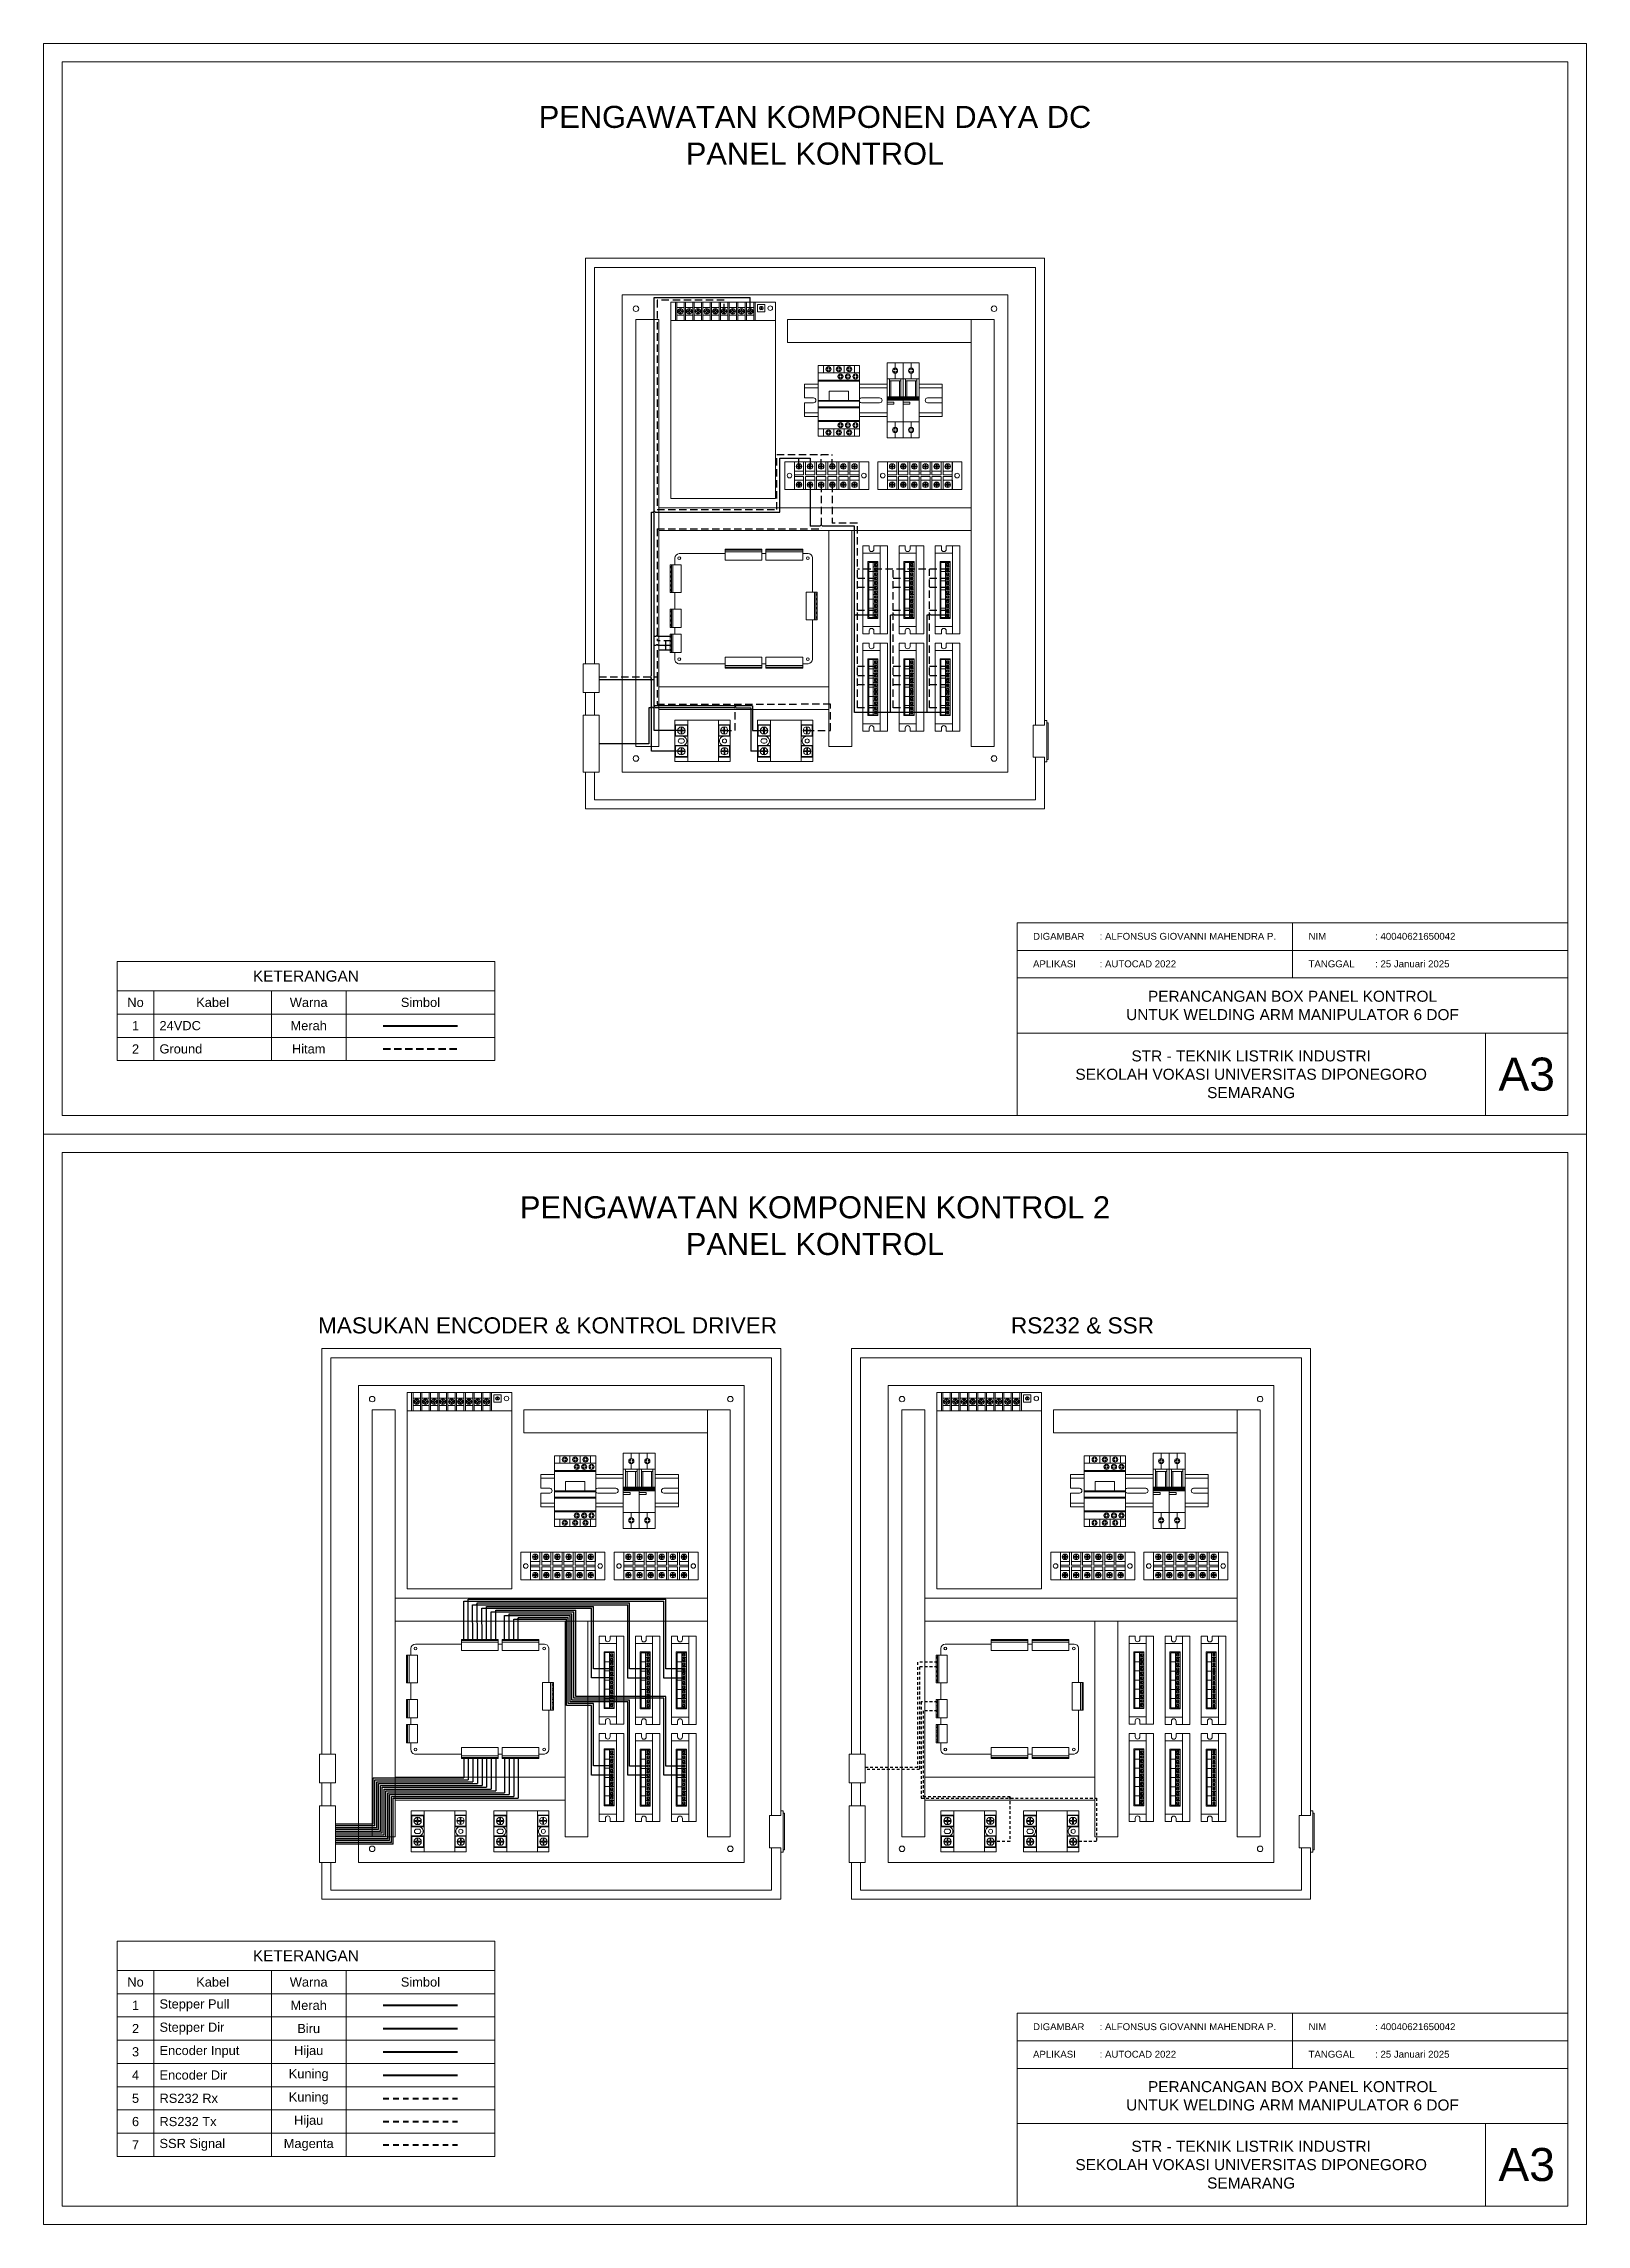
# Model space of a CAD drawing. Header units: millimetres. Extents: x 1937 to 4749, y 83 to 1608.
# Drawn here: x 2780 to 3200, y 83 to 677 of the extents above; entities that cross this region are included whole.
import ezdxf

# ---------------------------------------------------------------- set-up
doc = ezdxf.new("R2010")
doc.units = ezdxf.units.MM
doc.linetypes.add('JIS_02_0.7', pattern=[1.35, 0.75, -0.6])
doc.linetypes.add('JIS_02_2.0', pattern=[3, 2, -1])
doc.layers.get('0').update_dxf_attribs({"lineweight": 0})
for name, color, linetype, lineweight in [('24V', 1, 'Continuous', 30), ('A+', 1, 'Continuous', 30), ('Box Panel', 7, 'Continuous', 0), ('Enc_Dir', 2, 'Continuous', 30), ('Enc_In', 3, 'Continuous', 30), ('Fasa', 1, 'Continuous', 30), ('Kontaktor', 7, 'Continuous', 0), ('MCB', 7, 'Continuous', 0), ('Negatif', 250, 'JIS_02_2.0', 30), ('PSU', 7, 'Continuous', 0), ('RS232 Rx', 2, 'JIS_02_0.7', 30), ('RS232 Tx', 3, 'JIS_02_0.7', 30), ('SSR DC', 7, 'Continuous', 0), ('SSR SIG', 6, 'JIS_02_0.7', 30), ('Stepper DIr', 150, 'Continuous', 30), ('Stepper Pul', 1, 'Continuous', 30), ('TB6600', 7, 'Continuous', 0)]:
    doc.layers.add(name, color=color, linetype=linetype, lineweight=lineweight)
doc.layers.add('Cable Duct', color=7, linetype='Continuous')
doc.layers.add('Text', color=7, linetype='Continuous')
doc.styles.get("Standard").update_dxf_attribs({"font": 'arial.ttf'})

msp = doc.modelspace()

# ---------------------------------------------------------------- texts
at = {"linetype": 'ByBlock'}
for s, width, heights, insert, char_height, attachment_point in [('      DIGAMBAR^I: ALFONSUS GIOVANNI MAHENDRA P.', 75, [7.5], (3044.829, 433.781), 1.875, 4), ('      NIM^I^I: 40040621650042', 75, [7.5], (3119.829, 433.781), 1.875, 4), ('      APLIKASI^I: AUTOCAD 2022', 75, [7.5], (3044.829, 426.281), 1.875, 4), ('      TANGGAL^I: 25 Januari 2025', 75, [7.5], (3119.829, 426.281), 1.875, 4), ('PERANCANGAN BOX PANEL KONTROL\\PUNTUK WELDING ARM MANIPULATOR 6 DOF', 150, [0], (3119.829, 414.945), 3, 5), ('STR - TEKNIK LISTRIK INDUSTRI\\PSEKOLAH VOKASI UNIVERSITAS DIPONEGORO\\PSEMARANG', 127.5, [0], (3108.579, 396.195), 3, 5), ('A3', 22.5, [0], (3183.579, 396.195), 9, 5), ('      DIGAMBAR^I: ALFONSUS GIOVANNI MAHENDRA P.', 75, [7.5], (3044.829, 136.781), 1.875, 4), ('      NIM^I^I: 40040621650042', 75, [7.5], (3119.829, 136.781), 1.875, 4), ('      APLIKASI^I: AUTOCAD 2022', 75, [7.5], (3044.829, 129.281), 1.875, 4), ('      TANGGAL^I: 25 Januari 2025', 75, [7.5], (3119.829, 129.281), 1.875, 4), ('PERANCANGAN BOX PANEL KONTROL\\PUNTUK WELDING ARM MANIPULATOR 6 DOF', 150, [0], (3119.829, 117.945), 3, 5), ('STR - TEKNIK LISTRIK INDUSTRI\\PSEKOLAH VOKASI UNIVERSITAS DIPONEGORO\\PSEMARANG', 127.5, [0], (3108.579, 99.195), 3, 5), ('A3', 22.5, [0], (3183.579, 99.195), 9, 5)]:
    msp.add_mtext_dynamic_manual_height_columns(s, width=width, gutter_width=9.375, heights=heights, dxfattribs=dict(at, insert=insert, char_height=char_height, attachment_point=attachment_point))
at = {"layer": 'Text', "attachment_point": 5}
for s, width, gutter_width, heights, insert, char_height in [('PENGAWATAN KOMPONEN DAYA DC PANEL KONTROL', 150.32938, 1.875, [31.386], (2989.829, 651.945), 6), ('PENGAWATAN KOMPONEN KONTROL 2 PANEL KONTROL', 161.87525, 1.875, [30.151], (2989.829, 354.945), 6), ('\\pxqc;MASUKAN ENCODER & KONTROL DRIVER', 127.44022, 2.062, [5.229], (2917.016, 327.784), 4.4), ('RS232 & SSR', 122.83419, 2.062, [4.718], (3062.641, 327.784), 4.4)]:
    msp.add_mtext_dynamic_manual_height_columns(s, width=width, gutter_width=gutter_width, heights=heights, dxfattribs=dict(at, insert=insert, char_height=char_height))

# ---------------------------------------------------------------- blocks, each defined once
blk = doc.blocks.new('*T38')
at = {"color": 0, "linetype": 'ByBlock', "lineweight": -2, "transparency": 16777216}
for p, q in [((0, 0), (102.82, 0)), ((0, 0), (0, -27)), ((102.82, 0), (102.82, -27)), ((0, -8), (102.82, -8)), ((10.04, -8), (10.04, -27)), ((41.99, -8), (41.99, -27)), ((62.34, -8), (62.34, -27)), ((0, -14.33), (102.82, -14.33)), ((0, -20.67), (102.82, -20.67)), ((0, -27), (102.82, -27))]:
    blk.add_line(p, q, dxfattribs=at)
at = {"color": 0, "transparency": 16777216}
for s, insert, char_height, width, attachment_point in [('KETERANGAN', (51.41, -4), 3, 99.8175, 5), ('No', (5.02, -11.17), 2.5, 7.0402, 5), ('Kabel', (26.01, -11.17), 2.5, 28.9469, 5), ('Warna', (52.16, -11.17), 2.5, 17.3479, 5), ('Simbol', (82.58, -11.17), 2.5, 37.4825, 5), ('1', (5.02, -17.5), 2.5, 7.0402, 5), ('24VDC', (11.54, -17.5), 2.5, 28.9469, 4), ('Merah', (52.16, -17.5), 2.5, 17.3479, 5), ('2', (5.02, -23.83), 2.5, 7.0402, 5), ('Ground', (11.54, -23.83), 2.5, 28.9469, 4), ('Hitam', (52.16, -23.83), 2.5, 17.3479, 5)]:
    blk.add_mtext(s, dxfattribs=dict(at, insert=insert, char_height=char_height, width=width, attachment_point=attachment_point))
blk = doc.blocks.new('MCB 1 FASA')
at = {"layer": 'MCB'}
for p, q in [((-8.7, 41), (8.7, 41)), ((-8.7, -41), (-8.7, 41)), ((-2.7, 33.1), (-0.8, 33.1)), ((-2.7, 31.5), (-0.8, 31.5)), ((-0.8, 35), (-0.8, 33.1)), ((-0.8, 31.5), (-0.8, 29.6)), ((0, 41), (0, 35.1)), ((0, 29.5), (0, 23.6)), ((0.8, 35), (0.8, 33.1)), ((0.8, 33.1), (2.7, 33.1)), ((0.8, 31.5), (0.8, 29.6)), ((0.8, 31.5), (2.7, 31.5)), ((8.7, 41), (8.7, -41)), ((-6.2, 3.8), (-8.7, 3.8)), ((8.7, 0), (-8.7, 0)), ((-8.1, 1.9), (8.1, 1.9)), ((-8, 2.5), (8, 2.5)), ((-8, 1.3), (8, 1.3)), ((-7.6, 3.1), (7.6, 3.1)), ((-7.6, 0.6), (7.6, 0.6)), ((-6.2, 3.8), (-6.2, 23.6)), ((-6.2, 21.1), (6.2, 21.1)), ((-6.2, 3.8), (6.2, 3.8)), ((-6.2, 0), (6.2, 0)), ((-4.7, 3.8), (-4.7, 21.1)), ((4.7, 21.1), (4.7, 3.8)), ((6.2, 23.6), (6.2, 3.8)), ((6.2, 3.8), (8.7, 3.8)), ((8.7, 23.6), (8.7, 0)), ((0, -23.6), (0, -29.5)), ((8.7, -41), (-8.7, -41)), ((-2.7, -31.5), (-0.8, -31.5)), ((-2.7, -33.1), (-0.8, -33.1)), ((-0.8, -29.6), (-0.8, -31.5)), ((-0.8, -33.1), (-0.8, -35)), ((0, -35.1), (0, -41)), ((0.8, -29.6), (0.8, -31.5)), ((0.8, -31.5), (2.7, -31.5)), ((0.8, -33.1), (0.8, -35)), ((0.8, -33.1), (2.7, -33.1))]:
    blk.add_line(p, q, dxfattribs=at)
for points in [[(-8.7, 23.6), (8.7, 23.6), (8.7, 41), (-8.7, 41)], [(-8.7, -2.1), (-1.2, -2.1), (-1.2, -4.1), (-8.7, -4.1)], [(-8.7, -41), (8.7, -41), (8.7, -23.6), (-8.7, -23.6)]]:
    blk.add_lwpolyline(points, close=True, dxfattribs=at)
for centre in [(0, 32.3), (0, -32.3)]:
    blk.add_circle(centre, 2.8, dxfattribs=at)
for centre, start, end in [((-6.2, 1.9), 90, 270), ((6.2, 1.9), 270, 90)]:
    blk.add_arc(centre, 1.88, start, end, dxfattribs=at)
blk = doc.blocks.new('TB6600')
for p, q in [((5.4, 42), (12.1, 42)), ((17.3, 42), (24.1, 42)), ((24.1, 42), (32.2, 42)), ((5.4, -54), (12.1, -54)), ((17.3, -54), (24.1, -54)), ((24.1, -54), (32.2, -54))]:
    blk.add_line(p, q)
for points in [[(12.1, 42), (12.1, 38.4)], [(17.3, 38.4), (17.3, 38.4), (17.3, 42)], [(12.1, -54), (12.1, -50.5)], [(17.3, -50.5), (17.3, -50.5), (17.3, -54)]]:
    blk.add_lwpolyline(points)
for centre, start, end in [((14.7, 38.4), 180, 0), ((14.7, -50.5), 0, 180)]:
    blk.add_arc(centre, 2.6, start, end)
at = {"layer": 'TB6600'}
for p, q in [((5.4, -54), (5.4, 42)), ((10.6, 25), (21.6, 25)), ((10.6, -37), (10.6, 25)), ((11.6, 24), (21.6, 24)), ((11.6, -36), (11.6, 24)), ((16.6, 24), (16.6, -36)), ((21.6, 25), (21.6, 24)), ((21.6, 24), (21.6, -36)), ((24.1, 34), (24.1, 42)), ((32.2, 42), (32.2, -54)), ((11.6, 14), (21.6, 14)), ((11.6, 4), (21.6, 4)), ((16.6, 19), (21.6, 19)), ((16.6, 9), (21.6, 9)), ((17.8, 22.7), (20.3, 22.7)), ((17.8, 22.7), (17.8, 20.2)), ((17.8, 22.5), (19.1, 22.5)), ((17.8, 20.5), (19.1, 20.5)), ((17.8, 20.2), (20.3, 20.2)), ((17.8, 20.2), (20.3, 20.2)), ((17.8, 17.7), (20.3, 17.7)), ((17.8, 17.7), (17.8, 15.2)), ((17.8, 17.5), (19.1, 17.5)), ((17.8, 15.5), (19.1, 15.5)), ((17.8, 15.2), (20.3, 15.2)), ((17.8, 15.2), (20.3, 15.2)), ((17.8, 12.7), (20.3, 12.7)), ((17.8, 12.7), (17.8, 10.2)), ((17.8, 12.5), (19.1, 12.5)), ((17.8, 10.5), (19.1, 10.5)), ((17.8, 10.2), (20.3, 10.2)), ((17.8, 10.2), (20.3, 10.2)), ((17.8, 7.7), (20.3, 7.7)), ((17.8, 7.7), (17.8, 5.2)), ((17.8, 7.5), (19.1, 7.5)), ((17.8, 5.5), (19.1, 5.5)), ((17.8, 5.2), (20.3, 5.2)), ((17.8, 5.2), (20.3, 5.2)), ((17.8, 2.7), (20.3, 2.7)), ((17.8, 2.7), (17.8, 0.2)), ((17.8, 2.5), (19.1, 2.5)), ((17.8, 0.5), (19.1, 0.5)), ((17.8, 0.2), (20.3, 0.2)), ((17.8, 0.2), (20.3, 0.2)), ((19.1, 22.5), (19.1, 20.5)), ((19.1, 17.5), (19.1, 15.5)), ((19.1, 12.5), (19.1, 10.5)), ((19.1, 7.5), (19.1, 5.5)), ((19.1, 2.5), (19.1, 0.5)), ((20.3, 22.7), (20.3, 20.2)), ((20.3, 17.7), (20.3, 15.2)), ((20.3, 12.7), (20.3, 10.2)), ((20.3, 7.7), (20.3, 5.2)), ((20.3, 2.7), (20.3, 0.2)), ((11.6, -6), (21.6, -6)), ((11.6, -16), (21.6, -16)), ((16.6, -1), (21.6, -1)), ((16.6, -11), (21.6, -11)), ((16.6, -21), (21.6, -21)), ((17.8, -2.3), (20.3, -2.3)), ((17.8, -2.3), (17.8, -4.8)), ((17.8, -2.5), (19.1, -2.5)), ((17.8, -4.5), (19.1, -4.5)), ((17.8, -4.8), (20.3, -4.8)), ((17.8, -4.8), (20.3, -4.8)), ((17.8, -7.3), (20.3, -7.3)), ((17.8, -7.3), (17.8, -9.8)), ((17.8, -7.5), (19.1, -7.5)), ((17.8, -9.5), (19.1, -9.5)), ((17.8, -9.8), (20.3, -9.8)), ((17.8, -9.8), (20.3, -9.8)), ((17.8, -12.3), (20.3, -12.3)), ((17.8, -12.3), (17.8, -14.8)), ((17.8, -12.5), (19.1, -12.5)), ((17.8, -14.5), (19.1, -14.5)), ((17.8, -14.8), (20.3, -14.8)), ((17.8, -14.8), (20.3, -14.8)), ((17.8, -17.3), (20.3, -17.3)), ((17.8, -17.3), (17.8, -19.8)), ((17.8, -17.5), (19.1, -17.5)), ((17.8, -19.5), (19.1, -19.5)), ((17.8, -19.8), (20.3, -19.8)), ((17.8, -19.8), (20.3, -19.8)), ((17.8, -22.3), (20.3, -22.3)), ((17.8, -22.3), (17.8, -24.8)), ((17.8, -22.5), (19.1, -22.5)), ((19.1, -2.5), (19.1, -4.5)), ((19.1, -7.5), (19.1, -9.5)), ((19.1, -12.5), (19.1, -14.5)), ((19.1, -17.5), (19.1, -19.5)), ((19.1, -22.5), (19.1, -24.5)), ((20.3, -2.3), (20.3, -4.8)), ((20.3, -7.3), (20.3, -9.8)), ((20.3, -12.3), (20.3, -14.8)), ((20.3, -17.3), (20.3, -19.8)), ((20.3, -22.3), (20.3, -24.8)), ((21.6, -37), (10.6, -37)), ((11.6, -26), (21.6, -26)), ((21.6, -36), (11.6, -36)), ((16.6, -31), (21.6, -31)), ((17.8, -24.5), (19.1, -24.5)), ((17.8, -24.8), (20.3, -24.8)), ((17.8, -24.8), (20.3, -24.8)), ((17.8, -27.3), (20.3, -27.3)), ((17.8, -27.3), (17.8, -29.8)), ((17.8, -27.5), (19.1, -27.5)), ((17.8, -29.5), (19.1, -29.5)), ((17.8, -29.8), (20.3, -29.8)), ((17.8, -29.8), (20.3, -29.8)), ((17.8, -32.3), (20.3, -32.3)), ((17.8, -32.3), (17.8, -34.8)), ((17.8, -32.5), (19.1, -32.5)), ((17.8, -34.5), (19.1, -34.5)), ((17.8, -34.8), (20.3, -34.8)), ((17.8, -34.8), (20.3, -34.8)), ((19.1, -27.5), (19.1, -29.5)), ((19.1, -32.5), (19.1, -34.5)), ((20.3, -27.3), (20.3, -29.8)), ((20.3, -32.3), (20.3, -34.8)), ((21.6, -36), (21.6, -37)), ((24.1, -46), (24.1, -54))]:
    blk.add_line(p, q, dxfattribs=at)
blk.add_lwpolyline([(5.4, 34), (24.1, 34), (24.1, -46), (5.4, -46)], close=True, dxfattribs=at)
blk = doc.blocks.new('PSU')
for p, q in [((15.2, 8.3), (15.2, 4.4)), ((16.2, 8.3), (16.2, 4.4)), ((109.2, 19.9), (22.2, 19.9)), ((22.2, 19.9), (22.2, -0.1)), ((23.7, 19.9), (23.7, -0.1)), ((24.7, 10.4), (27.2, 10.4)), ((24.7, 9.4), (27.2, 9.4)), ((27.2, 12.8), (27.2, 10.4)), ((27.2, 9.4), (27.2, 6.9)), ((28.2, 12.8), (28.2, 10.4)), ((28.2, 10.4), (30.6, 10.4)), ((28.2, 9.4), (28.2, 6.9)), ((28.2, 9.4), (30.6, 9.4)), ((31.7, 19.9), (31.7, -0.1)), ((33.2, 19.9), (33.2, -0.1)), ((34.2, 10.4), (36.7, 10.4)), ((34.2, 9.4), (36.7, 9.4)), ((36.7, 12.8), (36.7, 10.4)), ((36.7, 9.4), (36.7, 6.9)), ((37.7, 12.8), (37.7, 10.4)), ((37.7, 10.4), (40.1, 10.4)), ((37.7, 9.4), (37.7, 6.9)), ((37.7, 9.4), (40.1, 9.4)), ((41.2, 19.9), (41.2, -0.1)), ((42.7, 19.9), (42.7, -0.1)), ((43.7, 10.4), (46.2, 10.4)), ((43.7, 9.4), (46.2, 9.4)), ((46.2, 12.8), (46.2, 10.4)), ((46.2, 9.4), (46.2, 6.9)), ((47.2, 12.8), (47.2, 10.4)), ((47.2, 10.4), (49.6, 10.4)), ((47.2, 9.4), (47.2, 6.9)), ((47.2, 9.4), (49.6, 9.4)), ((50.7, 19.9), (50.7, -0.1)), ((52.2, 19.9), (52.2, -0.1)), ((53.2, 10.4), (55.7, 10.4)), ((53.2, 9.4), (55.7, 9.4)), ((55.7, 12.8), (55.7, 10.4)), ((55.7, 9.4), (55.7, 6.9)), ((56.7, 12.8), (56.7, 10.4)), ((56.7, 10.4), (59.1, 10.4)), ((56.7, 9.4), (56.7, 6.9)), ((56.7, 9.4), (59.1, 9.4)), ((60.2, 19.9), (60.2, -0.1)), ((61.7, 19.9), (61.7, -0.1)), ((62.7, 10.4), (65.2, 10.4)), ((62.7, 9.4), (65.2, 9.4)), ((65.2, 12.8), (65.2, 10.4)), ((65.2, 9.4), (65.2, 6.9)), ((66.2, 12.8), (66.2, 10.4)), ((66.2, 10.4), (68.6, 10.4)), ((66.2, 9.4), (66.2, 6.9)), ((66.2, 9.4), (68.6, 9.4)), ((69.7, 19.9), (69.7, -0.1)), ((71.2, 19.9), (71.2, -0.1)), ((72.2, 10.4), (74.7, 10.4)), ((72.2, 9.4), (74.7, 9.4)), ((74.7, 12.8), (74.7, 10.4)), ((74.7, 9.4), (74.7, 6.9)), ((75.7, 12.8), (75.7, 10.4)), ((75.7, 10.4), (78.1, 10.4)), ((75.7, 9.4), (75.7, 6.9)), ((75.7, 9.4), (78.1, 9.4)), ((79.2, 19.9), (79.2, -0.1)), ((80.7, 19.9), (80.7, -0.1)), ((81.7, 10.4), (84.2, 10.4)), ((81.7, 9.4), (84.2, 9.4)), ((84.2, 12.8), (84.2, 10.4)), ((84.2, 9.4), (84.2, 6.9)), ((85.2, 12.8), (85.2, 10.4)), ((85.2, 10.4), (87.6, 10.4)), ((85.2, 9.4), (85.2, 6.9)), ((85.2, 9.4), (87.6, 9.4)), ((88.7, 19.9), (88.7, -0.1)), ((90.2, 19.9), (90.2, -0.1)), ((91.2, 10.4), (93.7, 10.4)), ((91.2, 9.4), (93.7, 9.4)), ((93.7, 12.8), (93.7, 10.4)), ((93.7, 9.4), (93.7, 6.9)), ((94.7, 12.8), (94.7, 10.4)), ((94.7, 10.4), (97.1, 10.4)), ((94.7, 9.4), (94.7, 6.9)), ((94.7, 9.4), (97.1, 9.4)), ((98.2, 19.9), (98.2, -0.1)), ((99.7, 19.9), (99.7, -0.1)), ((100.7, 10.4), (103.2, 10.4)), ((100.7, 9.4), (103.2, 9.4)), ((103.2, 12.8), (103.2, 10.4)), ((103.2, 9.4), (103.2, 6.9)), ((104.2, 12.8), (104.2, 10.4)), ((104.2, 10.4), (106.6, 10.4)), ((104.2, 9.4), (104.2, 6.9)), ((104.2, 9.4), (106.6, 9.4)), ((107.7, -0.1), (107.7, 19.9)), ((109.2, -0.1), (109.2, 19.9)), ((22.2, -0.1), (109.2, -0.1))]:
    blk.add_line(p, q)
for points in [[(11.7, 10.4), (19.7, 10.4), (19.7, 2.4), (11.7, 2.4)], [(23.7, 13.9), (31.7, 13.9), (31.7, 5.9), (23.7, 5.9)], [(33.2, 13.9), (41.2, 13.9), (41.2, 5.9), (33.2, 5.9)], [(42.7, 13.9), (50.7, 13.9), (50.7, 5.9), (42.7, 5.9)], [(52.2, 13.9), (60.2, 13.9), (60.2, 5.9), (52.2, 5.9)], [(61.7, 13.9), (69.7, 13.9), (69.7, 5.9), (61.7, 5.9)], [(71.2, 13.9), (79.2, 13.9), (79.2, 5.9), (71.2, 5.9)], [(80.7, 13.9), (88.7, 13.9), (88.7, 5.9), (80.7, 5.9)], [(90.2, 13.9), (98.2, 13.9), (98.2, 5.9), (90.2, 5.9)], [(99.7, 13.9), (107.7, 13.9), (107.7, 5.9), (99.7, 5.9)]]:
    blk.add_lwpolyline(points, close=True)
for centre, radius in [((5.9, 6.4), 2.5), ((27.7, 9.9), 3), ((37.2, 9.9), 3), ((46.7, 9.9), 3), ((56.2, 9.9), 3), ((65.7, 9.9), 3), ((75.2, 9.9), 3), ((84.7, 9.9), 3), ((94.2, 9.9), 3), ((103.7, 9.9), 3)]:
    blk.add_circle(centre, radius)
for start, end in [(104.4775, 255.5225), (284.4775, 75.5225)]:
    blk.add_arc((15.7, 6.4), 2, start, end)
at = {"layer": 'PSU'}
for p, q in [((0.2, -0.1), (0.2, 213.9)), ((0.2, 213.9), (114.2, 213.9)), ((114.2, 213.9), (114.2, -0.1)), ((114.2, 19.9), (0.2, 19.9)), ((114.2, -0.1), (0.2, -0.1))]:
    blk.add_line(p, q, dxfattribs=at)
blk = doc.blocks.new('Kontaktor')
at = {"layer": 'Kontaktor'}
for p, q in [((2979, 1753.5), (3024, 1753.5)), ((2979, 1676.5), (2979, 1753.5)), ((2979, 1745.5), (3024, 1745.5)), ((2979, 1737.5), (3024, 1737.5)), ((2979, 1736.5), (3024, 1736.5)), ((2984.7, 1753.5), (2984.7, 1745.5)), ((2987.6, 1750.3), (2989.5, 1750.3)), ((2987.6, 1748.7), (2989.5, 1748.7)), ((2989.5, 1752.2), (2989.5, 1750.3)), ((2989.5, 1748.7), (2989.5, 1746.9)), ((2991.1, 1752.2), (2991.1, 1750.3)), ((2991.1, 1750.3), (2993, 1750.3)), ((2991.1, 1748.7), (2991.1, 1746.9)), ((2991.1, 1748.7), (2993, 1748.7)), ((2995.9, 1753.5), (2995.9, 1745.5)), ((2998.8, 1750.3), (3000.7, 1750.3)), ((2998.8, 1748.7), (3000.7, 1748.7)), ((3000.6, 1742.3), (3002.5, 1742.3)), ((3000.6, 1740.7), (3002.5, 1740.7)), ((3000.7, 1752.2), (3000.7, 1750.3)), ((3000.7, 1748.7), (3000.7, 1746.9)), ((3002.3, 1752.2), (3002.3, 1750.3)), ((3002.3, 1750.3), (3004.2, 1750.3)), ((3002.3, 1748.7), (3002.3, 1746.9)), ((3002.3, 1748.7), (3004.2, 1748.7)), ((3002.5, 1744.2), (3002.5, 1742.3)), ((3002.5, 1740.7), (3002.5, 1738.9)), ((3004.1, 1744.2), (3004.1, 1742.3)), ((3004.1, 1742.3), (3006, 1742.3)), ((3004.1, 1740.7), (3004.1, 1738.9)), ((3004.1, 1740.7), (3006, 1740.7)), ((3007.2, 1753.5), (3007.2, 1745.5)), ((3008.7, 1742.3), (3010.6, 1742.3)), ((3008.7, 1740.7), (3010.6, 1740.7)), ((3010.1, 1750.3), (3012, 1750.3)), ((3010.1, 1748.7), (3012, 1748.7)), ((3010.6, 1744.2), (3010.6, 1742.3)), ((3010.6, 1740.7), (3010.6, 1738.9)), ((3012, 1752.2), (3012, 1750.3)), ((3012, 1748.7), (3012, 1746.9)), ((3012.2, 1744.2), (3012.2, 1742.3)), ((3012.2, 1742.3), (3014.1, 1742.3)), ((3012.2, 1740.7), (3012.2, 1738.9)), ((3012.2, 1740.7), (3014.1, 1740.7)), ((3013.6, 1752.2), (3013.6, 1750.3)), ((3013.6, 1750.3), (3015.5, 1750.3)), ((3013.6, 1748.7), (3013.6, 1746.9)), ((3013.6, 1748.7), (3015.5, 1748.7)), ((3016.8, 1742.3), (3018.7, 1742.3)), ((3016.8, 1740.7), (3018.7, 1740.7)), ((3018.4, 1753.5), (3018.4, 1745.5)), ((3018.7, 1744.2), (3018.7, 1742.3)), ((3018.7, 1740.7), (3018.7, 1738.9)), ((3020.3, 1744.2), (3020.3, 1742.3)), ((3020.3, 1742.3), (3022.2, 1742.3)), ((3020.3, 1740.7), (3020.3, 1738.9)), ((3020.3, 1740.7), (3022.2, 1740.7)), ((3024, 1753.5), (3024, 1676.5)), ((3024, 1715.5), (2979, 1715.5)), ((2979, 1715), (3024, 1715)), ((3024, 1714.5), (2979, 1714.5)), ((3012, 1725.5), (2991, 1725.5)), ((2991, 1715.5), (2991, 1725.5)), ((3012, 1725.5), (3012, 1715.5)), ((3024, 1708.5), (2979, 1708.5)), ((3024, 1707.5), (2979, 1707.5)), ((3024, 1693.5), (2979, 1693.5)), ((3024, 1692.5), (2979, 1692.5)), ((3000.6, 1689.3), (3002.5, 1689.3)), ((3000.6, 1687.7), (3002.5, 1687.7)), ((3002.5, 1691.2), (3002.5, 1689.3)), ((3002.5, 1687.7), (3002.5, 1685.9)), ((3004.1, 1691.2), (3004.1, 1689.3)), ((3004.1, 1689.3), (3006, 1689.3)), ((3004.1, 1687.7), (3004.1, 1685.9)), ((3004.1, 1687.7), (3006, 1687.7)), ((3008.7, 1689.3), (3010.6, 1689.3)), ((3008.7, 1687.7), (3010.6, 1687.7)), ((3010.6, 1691.2), (3010.6, 1689.3)), ((3010.6, 1687.7), (3010.6, 1685.9)), ((3012.2, 1691.2), (3012.2, 1689.3)), ((3012.2, 1689.3), (3014.1, 1689.3)), ((3012.2, 1687.7), (3012.2, 1685.9)), ((3012.2, 1687.7), (3014.1, 1687.7)), ((3016.8, 1689.3), (3018.7, 1689.3)), ((3016.8, 1687.7), (3018.7, 1687.7)), ((3018.7, 1691.2), (3018.7, 1689.3)), ((3018.7, 1687.7), (3018.7, 1685.9)), ((3020.3, 1691.2), (3020.3, 1689.3)), ((3020.3, 1689.3), (3022.2, 1689.3)), ((3020.3, 1687.7), (3020.3, 1685.9)), ((3020.3, 1687.7), (3022.2, 1687.7)), ((3024, 1684.5), (2979, 1684.5)), ((3024, 1676.5), (2979, 1676.5)), ((2984.7, 1684.5), (2984.7, 1676.5)), ((2987.6, 1681.3), (2989.5, 1681.3)), ((2987.6, 1679.7), (2989.5, 1679.7)), ((2989.5, 1683.2), (2989.5, 1681.3)), ((2989.5, 1679.7), (2989.5, 1677.9)), ((2991.1, 1683.2), (2991.1, 1681.3)), ((2991.1, 1681.3), (2993, 1681.3)), ((2991.1, 1679.7), (2991.1, 1677.9)), ((2991.1, 1679.7), (2993, 1679.7)), ((2995.9, 1684.5), (2995.9, 1676.5)), ((2998.8, 1681.3), (3000.7, 1681.3)), ((2998.8, 1679.7), (3000.7, 1679.7)), ((3000.7, 1683.2), (3000.7, 1681.3)), ((3000.7, 1679.7), (3000.7, 1677.9)), ((3002.3, 1683.2), (3002.3, 1681.3)), ((3002.3, 1681.3), (3004.2, 1681.3)), ((3002.3, 1679.7), (3002.3, 1677.9)), ((3002.3, 1679.7), (3004.2, 1679.7)), ((3007.2, 1684.5), (3007.2, 1676.5)), ((3010.1, 1681.3), (3012, 1681.3)), ((3010.1, 1679.7), (3012, 1679.7)), ((3012, 1683.2), (3012, 1681.3)), ((3012, 1679.7), (3012, 1677.9)), ((3013.6, 1683.2), (3013.6, 1681.3)), ((3013.6, 1681.3), (3015.5, 1681.3)), ((3013.6, 1679.7), (3013.6, 1677.9)), ((3013.6, 1679.7), (3015.5, 1679.7)), ((3018.4, 1684.5), (3018.4, 1676.5))]:
    blk.add_line(p, q, dxfattribs=at)
for centre in [(2990.3, 1749.5), (3001.5, 1749.5), (3003.3, 1741.5), (3011.4, 1741.5), (3012.8, 1749.5), (3019.5, 1741.5), (3003.3, 1688.5), (3011.4, 1688.5), (3019.5, 1688.5), (2990.3, 1680.5), (3001.5, 1680.5), (3012.8, 1680.5)]:
    blk.add_circle(centre, 2.8, dxfattribs=at)
blk = doc.blocks.new('SSR DC')
at = {"lineweight": 0}
for p, q in [((395.43, -135.13), (394.54, -135.13)), ((395.43, -135.33), (394.54, -135.33)), ((395.43, -135.13), (395.43, -134.24)), ((395.43, -136.23), (395.43, -135.33)), ((395.63, -135.13), (395.63, -134.24)), ((396.53, -135.13), (395.63, -135.13)), ((395.63, -136.23), (395.63, -135.33)), ((396.53, -135.33), (395.63, -135.33)), ((401.06, -135.13), (400.16, -135.13)), ((401.06, -135.33), (400.16, -135.33)), ((401.06, -135.13), (401.06, -134.24)), ((401.06, -136.23), (401.06, -135.33)), ((401.26, -135.13), (401.26, -134.24)), ((402.15, -135.13), (401.26, -135.13)), ((401.26, -136.23), (401.26, -135.33)), ((402.15, -135.33), (401.26, -135.33)), ((392.72, -136.98), (403.97, -136.98)), ((392.72, -145.33), (403.97, -145.33)), ((395.43, -146.88), (394.54, -146.88)), ((395.43, -147.08), (394.54, -147.08)), ((395.43, -146.88), (395.43, -145.99)), ((395.43, -147.98), (395.43, -147.08)), ((395.63, -146.88), (395.63, -145.99)), ((396.53, -146.88), (395.63, -146.88)), ((395.63, -147.98), (395.63, -147.08)), ((396.53, -147.08), (395.63, -147.08)), ((401.09, -146.81), (400.19, -146.81)), ((401.09, -147.01), (400.19, -147.01)), ((401.09, -146.81), (401.09, -145.91)), ((401.09, -147.9), (401.09, -147.01)), ((401.29, -146.81), (401.29, -145.91)), ((402.18, -146.81), (401.29, -146.81)), ((401.29, -147.9), (401.29, -147.01)), ((402.18, -147.01), (401.29, -147.01))]:
    blk.add_line(p, q, dxfattribs=at)
for points in [[(392.72, -133.48), (403.97, -133.48), (403.97, -148.48), (392.72, -148.48)], [(393.97, -133.48), (397.1, -133.48), (397.1, -136.98), (393.97, -136.98)], [(394.1, -133.61), (396.97, -133.61), (396.97, -136.86), (394.1, -136.86)], [(399.6, -133.48), (402.72, -133.48), (402.72, -136.98), (399.6, -136.98)], [(399.72, -133.61), (402.6, -133.61), (402.6, -136.86), (399.72, -136.86)], [(397.11, -148.48), (393.96, -148.48), (393.96, -145.33), (397.11, -145.33)], [(396.99, -148.36), (394.09, -148.36), (394.09, -145.46), (396.99, -145.46)], [(402.76, -148.48), (399.61, -148.48), (399.61, -145.33), (402.76, -145.33)], [(402.64, -148.36), (399.74, -148.36), (399.74, -145.46), (402.64, -145.46)]]:
    blk.add_lwpolyline(points, close=True, dxfattribs=at)
for points in [[(397.1, -133.48), (397.1, -135.48, 0.414214), (398.35, -136.73), (398.35, -136.73, 0.414214), (399.6, -135.48), (399.6, -133.48)], [(397.75, -135.23), (397.75, -134.98, -0.414214), (398.35, -134.38), (398.35, -134.38, -0.414214), (398.95, -134.98), (398.95, -135.23)], [(398.95, -135.48), (398.95, -135.48, -0.414214), (398.35, -136.08), (398.35, -136.08, -0.414214), (397.75, -135.48)], [(399.61, -148.48), (399.61, -146.86, 0.414214), (398.36, -145.61), (398.36, -145.61, 0.414214), (397.11, -146.86), (397.11, -148.48)]]:
    blk.add_lwpolyline(points, format="xyb", dxfattribs=at)
for points in [[(397.75, -135.48), (397.75, -135.23)], [(398.95, -135.23), (398.95, -135.48)]]:
    blk.add_lwpolyline(points, dxfattribs=at)
for centre, radius in [((395.53, -135.23), 1), ((401.16, -135.23), 1), ((395.53, -146.98), 1), ((398.35, -146.98), 0.562), ((401.19, -146.91), 1)]:
    blk.add_circle(centre, radius, dxfattribs=at)
blk = doc.blocks.new('*T40')
at = {"color": 0, "linetype": 'ByBlock', "lineweight": -2, "transparency": 16777216}
for p, q in [((0, 0), (102.82, 0)), ((0, 0), (0, -58.67)), ((102.82, 0), (102.82, -58.67)), ((0, -8), (102.82, -8)), ((10.04, -8), (10.04, -58.67)), ((41.99, -8), (41.99, -58.67)), ((62.34, -8), (62.34, -58.67)), ((0, -14.33), (102.82, -14.33)), ((0, -20.67), (102.82, -20.67)), ((0, -27), (102.82, -27)), ((0, -33.33), (102.82, -33.33)), ((0, -39.67), (102.82, -39.67)), ((0, -46), (102.82, -46)), ((0, -52.33), (102.82, -52.33)), ((0, -58.67), (102.82, -58.67))]:
    blk.add_line(p, q, dxfattribs=at)
at = {"color": 0, "transparency": 16777216}
for s, insert, char_height, width, attachment_point in [('KETERANGAN', (51.41, -4), 3, 99.8175, 5), ('No', (5.02, -11.17), 2.5, 7.0402, 5), ('Kabel', (26.01, -11.17), 2.5, 28.9469, 5), ('Warna', (52.16, -11.17), 2.5, 17.3479, 5), ('Simbol', (82.58, -11.17), 2.5, 37.4825, 5), ('1', (5.02, -17.5), 2.5, 7.0402, 5), ('Stepper Pull', (11.54, -17.5), 2.5, 28.9469, 4), ('Merah', (52.16, -17.5), 2.5, 17.3479, 5), ('2', (5.02, -23.83), 2.5, 7.0402, 5), ('Stepper Dir', (11.54, -23.83), 2.5, 28.9469, 4), ('Biru', (52.16, -23.83), 2.5, 17.3479, 5), ('3', (5.02, -30.17), 2.5, 7.0402, 5), ('Encoder Input', (11.54, -30.17), 2.5, 28.9469, 4), ('Hijau', (52.16, -30.17), 2.5, 17.3479, 5), ('4', (5.02, -36.5), 2.5, 7.0402, 5), ('Encoder Dir', (11.54, -36.5), 2.5, 28.9469, 4), ('Kuning', (52.16, -36.5), 2.5, 17.3479, 5), ('5', (5.02, -42.83), 2.5, 7.0402, 5), ('RS232 Rx', (11.54, -42.83), 2.5, 28.9469, 4), ('Kuning', (52.16, -42.83), 2.5, 17.3479, 5), ('Hijau', (52.16, -49.17), 2.5, 17.3479, 5), ('6', (5.02, -49.17), 2.5, 7.0402, 5), ('RS232 Tx', (11.54, -49.17), 2.5, 28.9469, 4), ('7', (5.02, -55.5), 2.5, 7.0402, 5), ('SSR Signal', (11.54, -55.5), 2.5, 28.9469, 4), ('Magenta', (52.16, -55.5), 2.5, 17.3479, 5)]:
    blk.add_mtext(s, dxfattribs=dict(at, insert=insert, char_height=char_height, width=width, attachment_point=attachment_point))

# ---------------------------------------------------------------- linework, layer by layer
for p, q in [((3024.454, 580.432), (3024.454, 579.132)), ((2981.579, 563.032), (3004.454, 563.032)), ((2981.579, 555.532), (2981.579, 563.032)), ((2984.204, 555.532), (2984.204, 563.032)), ((2984.204, 559.532), (2986.729, 559.532)), ((2984.204, 559.032), (2986.729, 559.032)), ((2984.726, 561.895), (2985.341, 561.895)), ((2984.726, 561.645), (2985.341, 561.645)), ((2985.341, 562.509), (2985.341, 561.03)), ((2985.591, 562.509), (2985.591, 561.03)), ((2985.591, 561.895), (2986.206, 561.895)), ((2985.591, 561.645), (2986.206, 561.645)), ((2986.729, 559.532), (2986.729, 563.032)), ((2986.729, 555.532), (2986.729, 559.032)), ((2987.229, 559.532), (2987.229, 563.032)), ((2987.229, 559.532), (2989.754, 559.532)), ((2987.229, 559.032), (2989.754, 559.032)), ((2987.229, 555.532), (2987.229, 559.032)), ((2987.751, 561.895), (2988.366, 561.895)), ((2987.751, 561.645), (2988.366, 561.645)), ((2988.366, 562.509), (2988.366, 561.03)), ((2988.616, 562.509), (2988.616, 561.03)), ((2988.616, 561.895), (2989.231, 561.895)), ((2988.616, 561.645), (2989.231, 561.645)), ((2989.754, 559.532), (2989.754, 563.032)), ((2989.754, 555.532), (2989.754, 559.032)), ((2990.254, 559.532), (2990.254, 563.032)), ((2990.254, 559.532), (2992.779, 559.532)), ((2990.254, 559.032), (2992.779, 559.032)), ((2990.254, 555.532), (2990.254, 559.032)), ((2990.776, 561.895), (2991.391, 561.895)), ((2990.776, 561.645), (2991.391, 561.645)), ((2991.391, 562.509), (2991.391, 561.03)), ((2991.641, 562.509), (2991.641, 561.03)), ((2991.641, 561.895), (2992.256, 561.895)), ((2991.641, 561.645), (2992.256, 561.645)), ((2992.779, 559.532), (2992.779, 563.032)), ((2992.779, 555.532), (2992.779, 559.032)), ((2993.279, 559.532), (2993.279, 563.032)), ((2993.279, 559.532), (2995.804, 559.532)), ((2993.279, 559.032), (2995.804, 559.032)), ((2993.279, 555.532), (2993.279, 559.032)), ((2993.801, 561.895), (2994.416, 561.895)), ((2993.801, 561.645), (2994.416, 561.645)), ((2994.416, 562.509), (2994.416, 561.03)), ((2994.666, 562.509), (2994.666, 561.03)), ((2994.666, 561.895), (2995.281, 561.895)), ((2994.666, 561.645), (2995.281, 561.645)), ((2995.804, 559.532), (2995.804, 563.032)), ((2995.804, 555.532), (2995.804, 559.032)), ((2996.304, 559.532), (2996.304, 563.032)), ((2996.304, 559.532), (2998.829, 559.532)), ((2996.304, 559.032), (2998.829, 559.032)), ((2996.304, 555.532), (2996.304, 559.032)), ((2996.826, 561.895), (2997.441, 561.895)), ((2996.826, 561.645), (2997.441, 561.645)), ((2997.441, 562.509), (2997.441, 561.03)), ((2997.691, 562.509), (2997.691, 561.03)), ((2997.691, 561.895), (2998.306, 561.895)), ((2997.691, 561.645), (2998.306, 561.645)), ((2998.829, 559.532), (2998.829, 563.032)), ((2998.829, 555.532), (2998.829, 559.032)), ((2999.329, 559.532), (2999.329, 563.032)), ((2999.329, 559.532), (3001.829, 559.532)), ((2999.329, 559.032), (3001.829, 559.032)), ((2999.329, 555.532), (2999.329, 559.032)), ((2999.851, 561.895), (3000.466, 561.895)), ((2999.851, 561.645), (3000.466, 561.645)), ((3000.466, 562.509), (3000.466, 561.03)), ((3000.716, 562.509), (3000.716, 561.03)), ((3000.716, 561.895), (3001.331, 561.895)), ((3000.716, 561.645), (3001.331, 561.645)), ((3001.829, 563.032), (3001.829, 555.532)), ((3004.454, 563.032), (3004.454, 555.532)), ((3006.954, 563.032), (3029.829, 563.032)), ((3006.954, 555.532), (3006.954, 563.032)), ((3009.579, 555.532), (3009.579, 563.032)), ((3009.579, 559.532), (3012.104, 559.532)), ((3009.579, 559.032), (3012.104, 559.032)), ((3010.101, 561.895), (3010.716, 561.895)), ((3010.101, 561.645), (3010.716, 561.645)), ((3010.716, 562.509), (3010.716, 561.03)), ((3010.966, 562.509), (3010.966, 561.03)), ((3010.966, 561.895), (3011.581, 561.895)), ((3010.966, 561.645), (3011.581, 561.645)), ((3012.104, 559.532), (3012.104, 563.032)), ((3012.104, 555.532), (3012.104, 559.032)), ((3012.604, 559.532), (3012.604, 563.032)), ((3012.604, 559.532), (3015.129, 559.532)), ((3012.604, 559.032), (3015.129, 559.032)), ((3012.604, 555.532), (3012.604, 559.032)), ((3013.126, 561.895), (3013.741, 561.895)), ((3013.126, 561.645), (3013.741, 561.645)), ((3013.741, 562.509), (3013.741, 561.03)), ((3013.991, 562.509), (3013.991, 561.03)), ((3013.991, 561.895), (3014.606, 561.895)), ((3013.991, 561.645), (3014.606, 561.645)), ((3015.129, 559.532), (3015.129, 563.032)), ((3015.129, 555.532), (3015.129, 559.032)), ((3015.629, 559.532), (3015.629, 563.032)), ((3015.629, 559.532), (3018.154, 559.532)), ((3015.629, 559.032), (3018.154, 559.032)), ((3015.629, 555.532), (3015.629, 559.032)), ((3016.151, 561.895), (3016.766, 561.895)), ((3016.151, 561.645), (3016.766, 561.645)), ((3016.766, 562.509), (3016.766, 561.03)), ((3017.016, 562.509), (3017.016, 561.03)), ((3017.016, 561.895), (3017.631, 561.895)), ((3017.016, 561.645), (3017.631, 561.645)), ((3018.154, 559.532), (3018.154, 563.032)), ((3018.154, 555.532), (3018.154, 559.032)), ((3018.654, 559.532), (3018.654, 563.032)), ((3018.654, 559.532), (3021.179, 559.532)), ((3018.654, 559.032), (3021.179, 559.032)), ((3018.654, 555.532), (3018.654, 559.032)), ((3019.176, 561.895), (3019.791, 561.895)), ((3019.176, 561.645), (3019.791, 561.645)), ((3019.791, 562.509), (3019.791, 561.03)), ((3020.041, 562.509), (3020.041, 561.03)), ((3020.041, 561.895), (3020.656, 561.895)), ((3020.041, 561.645), (3020.656, 561.645)), ((3021.179, 559.532), (3021.179, 563.032)), ((3021.179, 555.532), (3021.179, 559.032)), ((3021.679, 559.532), (3021.679, 563.032)), ((3021.679, 559.532), (3024.204, 559.532)), ((3021.679, 559.032), (3024.204, 559.032)), ((3021.679, 555.532), (3021.679, 559.032)), ((3022.201, 561.895), (3022.816, 561.895)), ((3022.201, 561.645), (3022.816, 561.645)), ((3022.816, 562.509), (3022.816, 561.03)), ((3023.066, 562.509), (3023.066, 561.03)), ((3023.066, 561.895), (3023.681, 561.895)), ((3023.066, 561.645), (3023.681, 561.645)), ((3024.204, 559.532), (3024.204, 563.032)), ((3024.204, 555.532), (3024.204, 559.032)), ((3024.704, 559.532), (3024.704, 563.032)), ((3024.704, 559.532), (3027.204, 559.532)), ((3024.704, 559.032), (3027.204, 559.032)), ((3024.704, 555.532), (3024.704, 559.032)), ((3025.226, 561.895), (3025.841, 561.895)), ((3025.226, 561.645), (3025.841, 561.645)), ((3025.841, 562.509), (3025.841, 561.03)), ((3026.091, 562.509), (3026.091, 561.03)), ((3026.091, 561.895), (3026.706, 561.895)), ((3026.091, 561.645), (3026.706, 561.645)), ((3027.204, 563.032), (3027.204, 555.532)), ((3029.829, 563.032), (3029.829, 555.532)), ((3004.454, 555.532), (2981.579, 555.532)), ((2984.726, 556.92), (2985.341, 556.92)), ((2984.726, 556.67), (2985.341, 556.67)), ((2985.341, 557.534), (2985.341, 556.055)), ((2985.591, 557.534), (2985.591, 556.055)), ((2985.591, 556.92), (2986.206, 556.92)), ((2985.591, 556.67), (2986.206, 556.67)), ((2987.751, 556.92), (2988.366, 556.92)), ((2987.751, 556.67), (2988.366, 556.67)), ((2988.366, 557.534), (2988.366, 556.055)), ((2988.616, 557.534), (2988.616, 556.055)), ((2988.616, 556.92), (2989.231, 556.92)), ((2988.616, 556.67), (2989.231, 556.67)), ((2990.776, 556.92), (2991.391, 556.92)), ((2990.776, 556.67), (2991.391, 556.67)), ((2991.391, 557.534), (2991.391, 556.055)), ((2991.641, 557.534), (2991.641, 556.055)), ((2991.641, 556.92), (2992.256, 556.92)), ((2991.641, 556.67), (2992.256, 556.67)), ((2993.801, 556.92), (2994.416, 556.92)), ((2993.801, 556.67), (2994.416, 556.67)), ((2994.416, 557.534), (2994.416, 556.055)), ((2994.666, 557.534), (2994.666, 556.055)), ((2994.666, 556.92), (2995.281, 556.92)), ((2994.666, 556.67), (2995.281, 556.67)), ((2996.826, 556.92), (2997.441, 556.92)), ((2996.826, 556.67), (2997.441, 556.67)), ((2997.441, 557.534), (2997.441, 556.055)), ((2997.691, 557.534), (2997.691, 556.055)), ((2997.691, 556.92), (2998.306, 556.92)), ((2997.691, 556.67), (2998.306, 556.67)), ((2999.851, 556.92), (3000.466, 556.92)), ((2999.851, 556.67), (3000.466, 556.67)), ((3000.466, 557.534), (3000.466, 556.055)), ((3000.716, 557.534), (3000.716, 556.055)), ((3000.716, 556.92), (3001.331, 556.92)), ((3000.716, 556.67), (3001.331, 556.67)), ((3029.829, 555.532), (3006.954, 555.532)), ((3010.101, 556.92), (3010.716, 556.92)), ((3010.101, 556.67), (3010.716, 556.67)), ((3010.716, 557.534), (3010.716, 556.055)), ((3010.966, 557.534), (3010.966, 556.055)), ((3010.966, 556.92), (3011.581, 556.92)), ((3010.966, 556.67), (3011.581, 556.67)), ((3013.126, 556.92), (3013.741, 556.92)), ((3013.126, 556.67), (3013.741, 556.67)), ((3013.741, 557.534), (3013.741, 556.055)), ((3013.991, 557.534), (3013.991, 556.055)), ((3013.991, 556.92), (3014.606, 556.92)), ((3013.991, 556.67), (3014.606, 556.67)), ((3016.151, 556.92), (3016.766, 556.92)), ((3016.151, 556.67), (3016.766, 556.67)), ((3016.766, 557.534), (3016.766, 556.055)), ((3017.016, 557.534), (3017.016, 556.055)), ((3017.016, 556.92), (3017.631, 556.92)), ((3017.016, 556.67), (3017.631, 556.67)), ((3019.176, 556.92), (3019.791, 556.92)), ((3019.176, 556.67), (3019.791, 556.67)), ((3019.791, 557.534), (3019.791, 556.055)), ((3020.041, 557.534), (3020.041, 556.055)), ((3020.041, 556.92), (3020.656, 556.92)), ((3020.041, 556.67), (3020.656, 556.67)), ((3022.201, 556.92), (3022.816, 556.92)), ((3022.201, 556.67), (3022.816, 556.67)), ((3022.816, 557.534), (3022.816, 556.055)), ((3023.066, 557.534), (3023.066, 556.055)), ((3023.066, 556.92), (3023.681, 556.92)), ((3023.066, 556.67), (3023.681, 556.67)), ((3025.226, 556.92), (3025.841, 556.92)), ((3025.226, 556.67), (3025.841, 556.67)), ((3025.841, 557.534), (3025.841, 556.055)), ((3026.091, 557.534), (3026.091, 556.055)), ((3026.091, 556.92), (3026.706, 556.92)), ((3026.091, 556.67), (3026.706, 556.67)), ((2947.329, 544.282), (2947.329, 501.782)), ((3049.829, 491.297), (3052.329, 491.297)), ((3049.829, 482.547), (3052.329, 482.547)), ((2952.647, 283.432), (2952.647, 282.132)), ((3096.885, 283.432), (3096.885, 282.132)), ((2909.772, 266.032), (2932.647, 266.032)), ((2909.772, 258.532), (2909.772, 266.032)), ((2912.397, 258.532), (2912.397, 266.032)), ((2912.397, 262.532), (2914.922, 262.532)), ((2912.397, 262.032), (2914.922, 262.032)), ((2912.92, 264.895), (2913.535, 264.895)), ((2912.92, 264.645), (2913.535, 264.645)), ((2913.535, 265.509), (2913.535, 264.03)), ((2913.785, 265.509), (2913.785, 264.03)), ((2913.785, 264.895), (2914.399, 264.895)), ((2913.785, 264.645), (2914.399, 264.645)), ((2914.922, 262.532), (2914.922, 266.032)), ((2914.922, 258.532), (2914.922, 262.032)), ((2915.422, 262.532), (2915.422, 266.032)), ((2915.422, 262.532), (2917.947, 262.532)), ((2915.422, 262.032), (2917.947, 262.032)), ((2915.422, 258.532), (2915.422, 262.032)), ((2915.945, 264.895), (2916.56, 264.895)), ((2915.945, 264.645), (2916.56, 264.645)), ((2916.56, 265.509), (2916.56, 264.03)), ((2916.81, 265.509), (2916.81, 264.03)), ((2916.81, 264.895), (2917.424, 264.895)), ((2916.81, 264.645), (2917.424, 264.645)), ((2917.947, 262.532), (2917.947, 266.032)), ((2917.947, 258.532), (2917.947, 262.032)), ((2918.447, 262.532), (2918.447, 266.032)), ((2918.447, 262.532), (2920.972, 262.532)), ((2918.447, 262.032), (2920.972, 262.032)), ((2918.447, 258.532), (2918.447, 262.032)), ((2918.97, 264.895), (2919.585, 264.895)), ((2918.97, 264.645), (2919.585, 264.645)), ((2919.585, 265.509), (2919.585, 264.03)), ((2919.835, 265.509), (2919.835, 264.03)), ((2919.835, 264.895), (2920.449, 264.895)), ((2919.835, 264.645), (2920.449, 264.645)), ((2920.972, 262.532), (2920.972, 266.032)), ((2920.972, 258.532), (2920.972, 262.032)), ((2921.472, 262.532), (2921.472, 266.032)), ((2921.472, 262.532), (2923.997, 262.532)), ((2921.472, 262.032), (2923.997, 262.032)), ((2921.472, 258.532), (2921.472, 262.032)), ((2921.995, 264.895), (2922.61, 264.895)), ((2921.995, 264.645), (2922.61, 264.645)), ((2922.61, 265.509), (2922.61, 264.03)), ((2922.86, 265.509), (2922.86, 264.03)), ((2922.86, 264.895), (2923.474, 264.895)), ((2922.86, 264.645), (2923.474, 264.645)), ((2923.997, 262.532), (2923.997, 266.032)), ((2923.997, 258.532), (2923.997, 262.032)), ((2924.497, 262.532), (2924.497, 266.032)), ((2924.497, 262.532), (2927.022, 262.532)), ((2924.497, 262.032), (2927.022, 262.032)), ((2924.497, 258.532), (2924.497, 262.032)), ((2925.02, 264.895), (2925.635, 264.895)), ((2925.02, 264.645), (2925.635, 264.645)), ((2925.635, 265.509), (2925.635, 264.03)), ((2925.885, 265.509), (2925.885, 264.03)), ((2925.885, 264.895), (2926.499, 264.895)), ((2925.885, 264.645), (2926.499, 264.645)), ((2927.022, 262.532), (2927.022, 266.032)), ((2927.022, 258.532), (2927.022, 262.032)), ((2927.522, 262.532), (2927.522, 266.032)), ((2927.522, 262.532), (2930.022, 262.532)), ((2927.522, 262.032), (2930.022, 262.032)), ((2927.522, 258.532), (2927.522, 262.032)), ((2928.045, 264.895), (2928.66, 264.895)), ((2928.045, 264.645), (2928.66, 264.645)), ((2928.66, 265.509), (2928.66, 264.03)), ((2928.91, 265.509), (2928.91, 264.03)), ((2928.91, 264.895), (2929.524, 264.895)), ((2928.91, 264.645), (2929.524, 264.645)), ((2930.022, 266.032), (2930.022, 258.532)), ((2932.647, 266.032), (2932.647, 258.532)), ((2935.147, 266.032), (2958.022, 266.032)), ((2935.147, 258.532), (2935.147, 266.032)), ((2937.772, 258.532), (2937.772, 266.032)), ((2937.772, 262.532), (2940.297, 262.532)), ((2937.772, 262.032), (2940.297, 262.032)), ((2938.295, 264.895), (2938.91, 264.895)), ((2938.295, 264.645), (2938.91, 264.645)), ((2938.91, 265.509), (2938.91, 264.03)), ((2939.16, 265.509), (2939.16, 264.03)), ((2939.16, 264.895), (2939.774, 264.895)), ((2939.16, 264.645), (2939.774, 264.645)), ((2940.297, 262.532), (2940.297, 266.032)), ((2940.297, 258.532), (2940.297, 262.032)), ((2940.797, 262.532), (2940.797, 266.032)), ((2940.797, 262.532), (2943.322, 262.532)), ((2940.797, 262.032), (2943.322, 262.032)), ((2940.797, 258.532), (2940.797, 262.032)), ((2941.32, 264.895), (2941.935, 264.895)), ((2941.32, 264.645), (2941.935, 264.645)), ((2941.935, 265.509), (2941.935, 264.03)), ((2942.185, 265.509), (2942.185, 264.03)), ((2942.185, 264.895), (2942.799, 264.895)), ((2942.185, 264.645), (2942.799, 264.645)), ((2943.322, 262.532), (2943.322, 266.032)), ((2943.322, 258.532), (2943.322, 262.032)), ((2943.822, 262.532), (2943.822, 266.032)), ((2943.822, 262.532), (2946.347, 262.532)), ((2943.822, 262.032), (2946.347, 262.032)), ((2943.822, 258.532), (2943.822, 262.032)), ((2944.345, 264.895), (2944.96, 264.895)), ((2944.345, 264.645), (2944.96, 264.645)), ((2944.96, 265.509), (2944.96, 264.03)), ((2945.21, 265.509), (2945.21, 264.03)), ((2945.21, 264.895), (2945.824, 264.895)), ((2945.21, 264.645), (2945.824, 264.645)), ((2946.347, 262.532), (2946.347, 266.032)), ((2946.347, 258.532), (2946.347, 262.032)), ((2946.847, 262.532), (2946.847, 266.032)), ((2946.847, 262.532), (2949.372, 262.532)), ((2946.847, 262.032), (2949.372, 262.032)), ((2946.847, 258.532), (2946.847, 262.032)), ((2947.37, 264.895), (2947.985, 264.895)), ((2947.37, 264.645), (2947.985, 264.645)), ((2947.985, 265.509), (2947.985, 264.03)), ((2948.235, 265.509), (2948.235, 264.03)), ((2948.235, 264.895), (2948.849, 264.895)), ((2948.235, 264.645), (2948.849, 264.645)), ((2949.372, 262.532), (2949.372, 266.032)), ((2949.372, 258.532), (2949.372, 262.032)), ((2949.872, 262.532), (2949.872, 266.032)), ((2949.872, 262.532), (2952.397, 262.532)), ((2949.872, 262.032), (2952.397, 262.032)), ((2949.872, 258.532), (2949.872, 262.032)), ((2950.395, 264.895), (2951.01, 264.895)), ((2950.395, 264.645), (2951.01, 264.645)), ((2951.01, 265.509), (2951.01, 264.03)), ((2951.26, 265.509), (2951.26, 264.03)), ((2951.26, 264.895), (2951.874, 264.895)), ((2951.26, 264.645), (2951.874, 264.645)), ((2952.397, 262.532), (2952.397, 266.032)), ((2952.397, 258.532), (2952.397, 262.032)), ((2952.897, 262.532), (2952.897, 266.032)), ((2952.897, 262.532), (2955.397, 262.532)), ((2952.897, 262.032), (2955.397, 262.032)), ((2952.897, 258.532), (2952.897, 262.032)), ((2953.42, 264.895), (2954.035, 264.895)), ((2953.42, 264.645), (2954.035, 264.645)), ((2954.035, 265.509), (2954.035, 264.03)), ((2954.285, 265.509), (2954.285, 264.03)), ((2954.285, 264.895), (2954.899, 264.895)), ((2954.285, 264.645), (2954.899, 264.645)), ((2955.397, 266.032), (2955.397, 258.532)), ((2958.022, 266.032), (2958.022, 258.532)), ((3054.01, 266.032), (3076.885, 266.032)), ((3054.01, 258.532), (3054.01, 266.032)), ((3056.635, 258.532), (3056.635, 266.032)), ((3056.635, 262.532), (3059.16, 262.532)), ((3056.635, 262.032), (3059.16, 262.032)), ((3057.158, 264.895), (3057.772, 264.895)), ((3057.158, 264.645), (3057.772, 264.645)), ((3057.772, 265.509), (3057.772, 264.03)), ((3058.022, 265.509), (3058.022, 264.03)), ((3058.022, 264.895), (3058.637, 264.895)), ((3058.022, 264.645), (3058.637, 264.645)), ((3059.16, 262.532), (3059.16, 266.032)), ((3059.16, 258.532), (3059.16, 262.032)), ((3059.66, 262.532), (3059.66, 266.032)), ((3059.66, 262.532), (3062.185, 262.532)), ((3059.66, 262.032), (3062.185, 262.032)), ((3059.66, 258.532), (3059.66, 262.032)), ((3060.183, 264.895), (3060.797, 264.895)), ((3060.183, 264.645), (3060.797, 264.645)), ((3060.797, 265.509), (3060.797, 264.03)), ((3061.047, 265.509), (3061.047, 264.03)), ((3061.047, 264.895), (3061.662, 264.895)), ((3061.047, 264.645), (3061.662, 264.645)), ((3062.185, 262.532), (3062.185, 266.032)), ((3062.185, 258.532), (3062.185, 262.032)), ((3062.685, 262.532), (3062.685, 266.032)), ((3062.685, 262.532), (3065.21, 262.532)), ((3062.685, 262.032), (3065.21, 262.032)), ((3062.685, 258.532), (3062.685, 262.032)), ((3063.208, 264.895), (3063.822, 264.895)), ((3063.208, 264.645), (3063.822, 264.645)), ((3063.822, 265.509), (3063.822, 264.03)), ((3064.072, 265.509), (3064.072, 264.03)), ((3064.072, 264.895), (3064.687, 264.895)), ((3064.072, 264.645), (3064.687, 264.645)), ((3065.21, 262.532), (3065.21, 266.032)), ((3065.21, 258.532), (3065.21, 262.032)), ((3065.71, 262.532), (3065.71, 266.032)), ((3065.71, 262.532), (3068.235, 262.532)), ((3065.71, 262.032), (3068.235, 262.032)), ((3065.71, 258.532), (3065.71, 262.032)), ((3066.233, 264.895), (3066.847, 264.895)), ((3066.233, 264.645), (3066.847, 264.645)), ((3066.847, 265.509), (3066.847, 264.03)), ((3067.097, 265.509), (3067.097, 264.03)), ((3067.097, 264.895), (3067.712, 264.895)), ((3067.097, 264.645), (3067.712, 264.645)), ((3068.235, 262.532), (3068.235, 266.032)), ((3068.235, 258.532), (3068.235, 262.032)), ((3068.735, 262.532), (3068.735, 266.032)), ((3068.735, 262.532), (3071.26, 262.532)), ((3068.735, 262.032), (3071.26, 262.032)), ((3068.735, 258.532), (3068.735, 262.032)), ((3069.258, 264.895), (3069.872, 264.895)), ((3069.258, 264.645), (3069.872, 264.645)), ((3069.872, 265.509), (3069.872, 264.03)), ((3070.122, 265.509), (3070.122, 264.03)), ((3070.122, 264.895), (3070.737, 264.895)), ((3070.122, 264.645), (3070.737, 264.645)), ((3071.26, 262.532), (3071.26, 266.032)), ((3071.26, 258.532), (3071.26, 262.032)), ((3071.76, 262.532), (3071.76, 266.032)), ((3071.76, 262.532), (3074.26, 262.532)), ((3071.76, 262.032), (3074.26, 262.032)), ((3071.76, 258.532), (3071.76, 262.032)), ((3072.283, 264.895), (3072.897, 264.895)), ((3072.283, 264.645), (3072.897, 264.645)), ((3072.897, 265.509), (3072.897, 264.03)), ((3073.147, 265.509), (3073.147, 264.03)), ((3073.147, 264.895), (3073.762, 264.895)), ((3073.147, 264.645), (3073.762, 264.645)), ((3074.26, 266.032), (3074.26, 258.532)), ((3076.885, 266.032), (3076.885, 258.532)), ((3079.385, 266.032), (3102.26, 266.032)), ((3079.385, 258.532), (3079.385, 266.032)), ((3082.01, 258.532), (3082.01, 266.032)), ((3082.01, 262.532), (3084.535, 262.532)), ((3082.01, 262.032), (3084.535, 262.032)), ((3082.533, 264.895), (3083.147, 264.895)), ((3082.533, 264.645), (3083.147, 264.645)), ((3083.147, 265.509), (3083.147, 264.03)), ((3083.397, 265.509), (3083.397, 264.03)), ((3083.397, 264.895), (3084.012, 264.895)), ((3083.397, 264.645), (3084.012, 264.645)), ((3084.535, 262.532), (3084.535, 266.032)), ((3084.535, 258.532), (3084.535, 262.032)), ((3085.035, 262.532), (3085.035, 266.032)), ((3085.035, 262.532), (3087.56, 262.532)), ((3085.035, 262.032), (3087.56, 262.032)), ((3085.035, 258.532), (3085.035, 262.032)), ((3085.558, 264.895), (3086.172, 264.895)), ((3085.558, 264.645), (3086.172, 264.645)), ((3086.172, 265.509), (3086.172, 264.03)), ((3086.422, 265.509), (3086.422, 264.03)), ((3086.422, 264.895), (3087.037, 264.895)), ((3086.422, 264.645), (3087.037, 264.645)), ((3087.56, 262.532), (3087.56, 266.032)), ((3087.56, 258.532), (3087.56, 262.032)), ((3088.06, 262.532), (3088.06, 266.032)), ((3088.06, 262.532), (3090.585, 262.532)), ((3088.06, 262.032), (3090.585, 262.032)), ((3088.06, 258.532), (3088.06, 262.032)), ((3088.583, 264.895), (3089.197, 264.895)), ((3088.583, 264.645), (3089.197, 264.645)), ((3089.197, 265.509), (3089.197, 264.03)), ((3089.447, 265.509), (3089.447, 264.03)), ((3089.447, 264.895), (3090.062, 264.895)), ((3089.447, 264.645), (3090.062, 264.645)), ((3090.585, 262.532), (3090.585, 266.032)), ((3090.585, 258.532), (3090.585, 262.032)), ((3091.085, 262.532), (3091.085, 266.032)), ((3091.085, 262.532), (3093.61, 262.532)), ((3091.085, 262.032), (3093.61, 262.032)), ((3091.085, 258.532), (3091.085, 262.032)), ((3091.608, 264.895), (3092.222, 264.895)), ((3091.608, 264.645), (3092.222, 264.645)), ((3092.222, 265.509), (3092.222, 264.03)), ((3092.472, 265.509), (3092.472, 264.03)), ((3092.472, 264.895), (3093.087, 264.895)), ((3092.472, 264.645), (3093.087, 264.645)), ((3093.61, 262.532), (3093.61, 266.032)), ((3093.61, 258.532), (3093.61, 262.032)), ((3094.11, 262.532), (3094.11, 266.032)), ((3094.11, 262.532), (3096.635, 262.532)), ((3094.11, 262.032), (3096.635, 262.032)), ((3094.11, 258.532), (3094.11, 262.032)), ((3094.633, 264.895), (3095.247, 264.895)), ((3094.633, 264.645), (3095.247, 264.645)), ((3095.247, 265.509), (3095.247, 264.03)), ((3095.497, 265.509), (3095.497, 264.03)), ((3095.497, 264.895), (3096.112, 264.895)), ((3095.497, 264.645), (3096.112, 264.645)), ((3096.635, 262.532), (3096.635, 266.032)), ((3096.635, 258.532), (3096.635, 262.032)), ((3097.135, 262.532), (3097.135, 266.032)), ((3097.135, 262.532), (3099.635, 262.532)), ((3097.135, 262.032), (3099.635, 262.032)), ((3097.135, 258.532), (3097.135, 262.032)), ((3097.658, 264.895), (3098.272, 264.895)), ((3097.658, 264.645), (3098.272, 264.645)), ((3098.272, 265.509), (3098.272, 264.03)), ((3098.522, 265.509), (3098.522, 264.03)), ((3098.522, 264.895), (3099.137, 264.895)), ((3098.522, 264.645), (3099.137, 264.645)), ((3099.635, 266.032), (3099.635, 258.532)), ((3102.26, 266.032), (3102.26, 258.532)), ((2932.647, 258.532), (2909.772, 258.532)), ((2912.92, 259.92), (2913.535, 259.92)), ((2912.92, 259.67), (2913.535, 259.67)), ((2913.535, 260.534), (2913.535, 259.055)), ((2913.785, 260.534), (2913.785, 259.055)), ((2913.785, 259.92), (2914.399, 259.92)), ((2913.785, 259.67), (2914.399, 259.67)), ((2915.945, 259.92), (2916.56, 259.92)), ((2915.945, 259.67), (2916.56, 259.67)), ((2916.56, 260.534), (2916.56, 259.055)), ((2916.81, 260.534), (2916.81, 259.055)), ((2916.81, 259.92), (2917.424, 259.92)), ((2916.81, 259.67), (2917.424, 259.67)), ((2918.97, 259.92), (2919.585, 259.92)), ((2918.97, 259.67), (2919.585, 259.67)), ((2919.585, 260.534), (2919.585, 259.055)), ((2919.835, 260.534), (2919.835, 259.055)), ((2919.835, 259.92), (2920.449, 259.92)), ((2919.835, 259.67), (2920.449, 259.67)), ((2921.995, 259.92), (2922.61, 259.92)), ((2921.995, 259.67), (2922.61, 259.67)), ((2922.61, 260.534), (2922.61, 259.055)), ((2922.86, 260.534), (2922.86, 259.055)), ((2922.86, 259.92), (2923.474, 259.92)), ((2922.86, 259.67), (2923.474, 259.67)), ((2925.02, 259.92), (2925.635, 259.92)), ((2925.02, 259.67), (2925.635, 259.67)), ((2925.635, 260.534), (2925.635, 259.055)), ((2925.885, 260.534), (2925.885, 259.055)), ((2925.885, 259.92), (2926.499, 259.92)), ((2925.885, 259.67), (2926.499, 259.67)), ((2928.045, 259.92), (2928.66, 259.92)), ((2928.045, 259.67), (2928.66, 259.67)), ((2928.66, 260.534), (2928.66, 259.055)), ((2928.91, 260.534), (2928.91, 259.055)), ((2928.91, 259.92), (2929.524, 259.92)), ((2928.91, 259.67), (2929.524, 259.67)), ((2958.022, 258.532), (2935.147, 258.532)), ((2938.295, 259.92), (2938.91, 259.92)), ((2938.295, 259.67), (2938.91, 259.67)), ((2938.91, 260.534), (2938.91, 259.055)), ((2939.16, 260.534), (2939.16, 259.055)), ((2939.16, 259.92), (2939.774, 259.92)), ((2939.16, 259.67), (2939.774, 259.67)), ((2941.32, 259.92), (2941.935, 259.92)), ((2941.32, 259.67), (2941.935, 259.67)), ((2941.935, 260.534), (2941.935, 259.055)), ((2942.185, 260.534), (2942.185, 259.055)), ((2942.185, 259.92), (2942.799, 259.92)), ((2942.185, 259.67), (2942.799, 259.67)), ((2944.345, 259.92), (2944.96, 259.92)), ((2944.345, 259.67), (2944.96, 259.67)), ((2944.96, 260.534), (2944.96, 259.055)), ((2945.21, 260.534), (2945.21, 259.055)), ((2945.21, 259.92), (2945.824, 259.92)), ((2945.21, 259.67), (2945.824, 259.67)), ((2947.37, 259.92), (2947.985, 259.92)), ((2947.37, 259.67), (2947.985, 259.67)), ((2947.985, 260.534), (2947.985, 259.055)), ((2948.235, 260.534), (2948.235, 259.055)), ((2948.235, 259.92), (2948.849, 259.92)), ((2948.235, 259.67), (2948.849, 259.67)), ((2950.395, 259.92), (2951.01, 259.92)), ((2950.395, 259.67), (2951.01, 259.67)), ((2951.01, 260.534), (2951.01, 259.055)), ((2951.26, 260.534), (2951.26, 259.055)), ((2951.26, 259.92), (2951.874, 259.92)), ((2951.26, 259.67), (2951.874, 259.67)), ((2953.42, 259.92), (2954.035, 259.92)), ((2953.42, 259.67), (2954.035, 259.67)), ((2954.035, 260.534), (2954.035, 259.055)), ((2954.285, 260.534), (2954.285, 259.055)), ((2954.285, 259.92), (2954.899, 259.92)), ((2954.285, 259.67), (2954.899, 259.67)), ((3076.885, 258.532), (3054.01, 258.532)), ((3057.158, 259.92), (3057.772, 259.92)), ((3057.158, 259.67), (3057.772, 259.67)), ((3057.772, 260.534), (3057.772, 259.055)), ((3058.022, 260.534), (3058.022, 259.055)), ((3058.022, 259.92), (3058.637, 259.92)), ((3058.022, 259.67), (3058.637, 259.67)), ((3060.183, 259.92), (3060.797, 259.92)), ((3060.183, 259.67), (3060.797, 259.67)), ((3060.797, 260.534), (3060.797, 259.055)), ((3061.047, 260.534), (3061.047, 259.055)), ((3061.047, 259.92), (3061.662, 259.92)), ((3061.047, 259.67), (3061.662, 259.67)), ((3063.208, 259.92), (3063.822, 259.92)), ((3063.208, 259.67), (3063.822, 259.67)), ((3063.822, 260.534), (3063.822, 259.055)), ((3064.072, 260.534), (3064.072, 259.055)), ((3064.072, 259.92), (3064.687, 259.92)), ((3064.072, 259.67), (3064.687, 259.67)), ((3066.233, 259.92), (3066.847, 259.92)), ((3066.233, 259.67), (3066.847, 259.67)), ((3066.847, 260.534), (3066.847, 259.055)), ((3067.097, 260.534), (3067.097, 259.055)), ((3067.097, 259.92), (3067.712, 259.92)), ((3067.097, 259.67), (3067.712, 259.67)), ((3069.258, 259.92), (3069.872, 259.92)), ((3069.258, 259.67), (3069.872, 259.67)), ((3069.872, 260.534), (3069.872, 259.055)), ((3070.122, 260.534), (3070.122, 259.055)), ((3070.122, 259.92), (3070.737, 259.92)), ((3070.122, 259.67), (3070.737, 259.67)), ((3072.283, 259.92), (3072.897, 259.92)), ((3072.283, 259.67), (3072.897, 259.67)), ((3072.897, 260.534), (3072.897, 259.055)), ((3073.147, 260.534), (3073.147, 259.055)), ((3073.147, 259.92), (3073.762, 259.92)), ((3073.147, 259.67), (3073.762, 259.67)), ((3102.26, 258.532), (3079.385, 258.532)), ((3082.533, 259.92), (3083.147, 259.92)), ((3082.533, 259.67), (3083.147, 259.67)), ((3083.147, 260.534), (3083.147, 259.055)), ((3083.397, 260.534), (3083.397, 259.055)), ((3083.397, 259.92), (3084.012, 259.92)), ((3083.397, 259.67), (3084.012, 259.67)), ((3085.558, 259.92), (3086.172, 259.92)), ((3085.558, 259.67), (3086.172, 259.67)), ((3086.172, 260.534), (3086.172, 259.055)), ((3086.422, 260.534), (3086.422, 259.055)), ((3086.422, 259.92), (3087.037, 259.92)), ((3086.422, 259.67), (3087.037, 259.67)), ((3088.583, 259.92), (3089.197, 259.92)), ((3088.583, 259.67), (3089.197, 259.67)), ((3089.197, 260.534), (3089.197, 259.055)), ((3089.447, 260.534), (3089.447, 259.055)), ((3089.447, 259.92), (3090.062, 259.92)), ((3089.447, 259.67), (3090.062, 259.67)), ((3091.608, 259.92), (3092.222, 259.92)), ((3091.608, 259.67), (3092.222, 259.67)), ((3092.222, 260.534), (3092.222, 259.055)), ((3092.472, 260.534), (3092.472, 259.055)), ((3092.472, 259.92), (3093.087, 259.92)), ((3092.472, 259.67), (3093.087, 259.67)), ((3094.633, 259.92), (3095.247, 259.92)), ((3094.633, 259.67), (3095.247, 259.67)), ((3095.247, 260.534), (3095.247, 259.055)), ((3095.497, 260.534), (3095.497, 259.055)), ((3095.497, 259.92), (3096.112, 259.92)), ((3095.497, 259.67), (3096.112, 259.67)), ((3097.658, 259.92), (3098.272, 259.92)), ((3097.658, 259.67), (3098.272, 259.67)), ((3098.272, 260.534), (3098.272, 259.055)), ((3098.522, 260.534), (3098.522, 259.055)), ((3098.522, 259.92), (3099.137, 259.92)), ((3098.522, 259.67), (3099.137, 259.67)), ((2875.522, 247.282), (2875.522, 204.782)), ((3019.76, 247.282), (3019.76, 204.782)), ((2978.022, 194.297), (2980.522, 194.297)), ((3122.26, 194.297), (3124.76, 194.297)), ((2978.022, 185.547), (2980.522, 185.547)), ((3122.26, 185.547), (3124.76, 185.547))]:
    msp.add_line(p, q)
at = {"color": 7, "linetype": 'Continuous', "lineweight": 0}
for p, q in [((2950.4, 534.945), (2953.4, 534.945)), ((2950.4, 527.445), (2950.4, 534.945)), ((2950.725, 534.945), (2950.725, 527.445)), ((2951.15, 527.445), (2951.15, 534.945)), ((2951.635, 536.78), (2951.635, 534.945)), ((2952.952, 538.03), (2952.84, 538.028)), ((2965.362, 538.03), (2952.952, 538.03)), ((2953.4, 534.945), (2953.4, 527.445)), ((2965.362, 539.264), (2965.362, 536.264)), ((2965.362, 539.264), (2975.362, 539.264)), ((2975.362, 538.939), (2965.362, 538.939)), ((2965.362, 538.514), (2975.362, 538.514)), ((2975.362, 536.264), (2965.362, 536.264)), ((2965.762, 539.264), (2965.812, 538.939)), ((2965.925, 538.964), (2965.919, 538.939)), ((2965.925, 538.964), (2966.05, 538.964)), ((2966.05, 538.964), (2966.056, 538.939)), ((2966.212, 539.264), (2966.162, 538.939)), ((2967.012, 539.264), (2967.062, 538.939)), ((2967.175, 538.964), (2967.169, 538.939)), ((2967.175, 538.964), (2967.3, 538.964)), ((2967.3, 538.964), (2967.306, 538.939)), ((2967.462, 539.264), (2967.412, 538.939)), ((2968.262, 539.264), (2968.312, 538.939)), ((2968.425, 538.964), (2968.419, 538.939)), ((2968.425, 538.964), (2968.55, 538.964)), ((2968.55, 538.964), (2968.556, 538.939)), ((2968.712, 539.264), (2968.662, 538.939)), ((2969.512, 539.264), (2969.562, 538.939)), ((2969.675, 538.964), (2969.669, 538.939)), ((2969.675, 538.964), (2969.8, 538.964)), ((2969.8, 538.964), (2969.806, 538.939)), ((2969.962, 539.264), (2969.912, 538.939)), ((2970.762, 539.264), (2970.812, 538.939)), ((2970.925, 538.964), (2970.919, 538.939)), ((2970.925, 538.964), (2971.05, 538.964)), ((2971.05, 538.964), (2971.056, 538.939)), ((2971.212, 539.264), (2971.162, 538.939)), ((2972.012, 539.264), (2972.062, 538.939)), ((2972.175, 538.964), (2972.169, 538.939)), ((2972.175, 538.964), (2972.3, 538.964)), ((2972.3, 538.964), (2972.306, 538.939)), ((2972.462, 539.264), (2972.412, 538.939)), ((2973.262, 539.264), (2973.312, 538.939)), ((2973.425, 538.964), (2973.419, 538.939)), ((2973.425, 538.964), (2973.55, 538.964)), ((2973.55, 538.964), (2973.556, 538.939)), ((2973.712, 539.264), (2973.662, 538.939)), ((2974.512, 539.264), (2974.562, 538.939)), ((2974.675, 538.964), (2974.669, 538.939)), ((2974.675, 538.964), (2974.8, 538.964)), ((2974.8, 538.964), (2974.806, 538.939)), ((2974.962, 539.264), (2974.912, 538.939)), ((2975.362, 539.264), (2975.362, 536.264)), ((2976.475, 538.03), (2975.362, 538.03)), ((2976.475, 539.264), (2976.475, 536.264)), ((2976.475, 539.264), (2986.475, 539.264)), ((2986.475, 538.939), (2976.475, 538.939)), ((2976.475, 538.514), (2986.475, 538.514)), ((2986.475, 536.264), (2976.475, 536.264)), ((2976.875, 539.264), (2976.925, 538.939)), ((2977.037, 538.964), (2977.031, 538.939)), ((2977.037, 538.964), (2977.162, 538.964)), ((2977.162, 538.964), (2977.169, 538.939)), ((2977.325, 539.264), (2977.275, 538.939)), ((2978.125, 539.264), (2978.175, 538.939)), ((2978.287, 538.964), (2978.281, 538.939)), ((2978.287, 538.964), (2978.412, 538.964)), ((2978.412, 538.964), (2978.419, 538.939)), ((2978.575, 539.264), (2978.525, 538.939)), ((2979.375, 539.264), (2979.425, 538.939)), ((2979.537, 538.964), (2979.531, 538.939)), ((2979.537, 538.964), (2979.662, 538.964)), ((2979.662, 538.964), (2979.669, 538.939)), ((2979.825, 539.264), (2979.775, 538.939)), ((2980.625, 539.264), (2980.675, 538.939)), ((2980.787, 538.964), (2980.781, 538.939)), ((2980.787, 538.964), (2980.912, 538.964)), ((2980.912, 538.964), (2980.919, 538.939)), ((2981.075, 539.264), (2981.025, 538.939)), ((2981.875, 539.264), (2981.925, 538.939)), ((2982.037, 538.964), (2982.031, 538.939)), ((2982.037, 538.964), (2982.162, 538.964)), ((2982.162, 538.964), (2982.169, 538.939)), ((2982.325, 539.264), (2982.275, 538.939)), ((2983.125, 539.264), (2983.175, 538.939)), ((2983.287, 538.964), (2983.281, 538.939)), ((2983.287, 538.964), (2983.412, 538.964)), ((2983.412, 538.964), (2983.419, 538.939)), ((2983.575, 539.264), (2983.525, 538.939)), ((2984.375, 539.264), (2984.425, 538.939)), ((2984.537, 538.964), (2984.531, 538.939)), ((2984.537, 538.964), (2984.662, 538.964)), ((2984.662, 538.964), (2984.669, 538.939)), ((2984.825, 539.264), (2984.775, 538.939)), ((2985.625, 539.264), (2985.675, 538.939)), ((2985.787, 538.964), (2985.781, 538.939)), ((2985.787, 538.964), (2985.912, 538.964)), ((2985.912, 538.964), (2985.919, 538.939)), ((2986.075, 539.264), (2986.025, 538.939)), ((2986.475, 539.264), (2986.475, 536.264)), ((2987.952, 538.03), (2986.475, 538.03)), ((2989.135, 536.78), (2989.133, 536.887)), ((2989.135, 527.509), (2989.135, 536.78)), ((2950.4, 534.545), (2950.725, 534.495)), ((2950.4, 534.095), (2950.725, 534.145)), ((2950.4, 533.295), (2950.725, 533.245)), ((2950.4, 532.845), (2950.725, 532.895)), ((2950.4, 532.045), (2950.725, 531.995)), ((2950.4, 531.595), (2950.725, 531.645)), ((2950.4, 530.795), (2950.725, 530.745)), ((2950.4, 530.345), (2950.725, 530.395)), ((2950.4, 529.545), (2950.725, 529.495)), ((2950.4, 529.095), (2950.725, 529.145)), ((2950.7, 534.383), (2950.725, 534.389)), ((2950.7, 534.258), (2950.7, 534.383)), ((2950.7, 534.258), (2950.725, 534.252)), ((2950.7, 533.133), (2950.725, 533.139)), ((2950.7, 533.008), (2950.7, 533.133)), ((2950.7, 533.008), (2950.725, 533.002)), ((2950.7, 531.883), (2950.725, 531.889)), ((2950.7, 531.758), (2950.7, 531.883)), ((2950.7, 531.758), (2950.725, 531.752)), ((2950.7, 530.633), (2950.725, 530.639)), ((2950.7, 530.508), (2950.7, 530.633)), ((2950.7, 530.508), (2950.725, 530.502)), ((2950.7, 529.383), (2950.725, 529.389)), ((2950.7, 529.258), (2950.7, 529.383)), ((2950.7, 529.258), (2950.725, 529.252)), ((2950.4, 528.295), (2950.725, 528.245)), ((2950.4, 527.845), (2950.725, 527.895)), ((2950.4, 527.445), (2953.4, 527.445)), ((2950.405, 522.93), (2953.405, 522.93)), ((2950.405, 517.93), (2950.405, 522.93)), ((2950.7, 528.133), (2950.725, 528.139)), ((2950.7, 528.008), (2950.7, 528.133)), ((2950.7, 528.008), (2950.725, 528.002)), ((2950.73, 522.93), (2950.73, 517.93)), ((2951.155, 517.93), (2951.155, 522.93)), ((2951.635, 527.445), (2951.635, 522.93)), ((2953.405, 522.93), (2953.405, 517.93)), ((2990.414, 527.509), (2987.414, 527.509)), ((2987.414, 520.009), (2987.414, 527.509)), ((2989.664, 527.509), (2989.664, 520.009)), ((2990.089, 520.009), (2990.089, 527.509)), ((2990.414, 527.109), (2990.089, 527.059)), ((2990.114, 526.947), (2990.089, 526.953)), ((2990.114, 526.822), (2990.089, 526.815)), ((2990.414, 526.659), (2990.089, 526.709)), ((2990.414, 525.859), (2990.089, 525.809)), ((2990.114, 525.697), (2990.089, 525.703)), ((2990.114, 525.572), (2990.089, 525.565)), ((2990.414, 525.409), (2990.089, 525.459)), ((2990.414, 524.609), (2990.089, 524.559)), ((2990.114, 524.447), (2990.089, 524.453)), ((2990.114, 524.322), (2990.089, 524.315)), ((2990.414, 524.159), (2990.089, 524.209)), ((2990.414, 523.359), (2990.089, 523.309)), ((2990.114, 523.197), (2990.089, 523.203)), ((2990.114, 523.072), (2990.089, 523.065)), ((2990.414, 522.909), (2990.089, 522.959)), ((2990.114, 526.947), (2990.114, 526.822)), ((2990.114, 525.697), (2990.114, 525.572)), ((2990.114, 524.447), (2990.114, 524.322)), ((2990.114, 523.197), (2990.114, 523.072)), ((2990.414, 527.509), (2990.414, 520.009)), ((2950.405, 522.53), (2950.73, 522.48)), ((2950.405, 522.08), (2950.73, 522.13)), ((2950.405, 521.28), (2950.73, 521.23)), ((2950.405, 520.83), (2950.73, 520.88)), ((2950.405, 520.03), (2950.73, 519.98)), ((2950.405, 519.58), (2950.73, 519.63)), ((2950.405, 518.78), (2950.73, 518.73)), ((2950.405, 518.33), (2950.73, 518.38)), ((2950.405, 517.93), (2953.405, 517.93)), ((2950.705, 522.368), (2950.73, 522.374)), ((2950.705, 522.243), (2950.705, 522.368)), ((2950.705, 522.243), (2950.73, 522.237)), ((2950.705, 521.118), (2950.73, 521.124)), ((2950.705, 520.993), (2950.705, 521.118)), ((2950.705, 520.993), (2950.73, 520.987)), ((2950.705, 519.868), (2950.73, 519.874)), ((2950.705, 519.743), (2950.705, 519.868)), ((2950.705, 519.743), (2950.73, 519.737)), ((2950.705, 518.618), (2950.73, 518.624)), ((2950.705, 518.493), (2950.705, 518.618)), ((2950.705, 518.493), (2950.73, 518.487)), ((2951.635, 517.93), (2951.635, 516.104)), ((2990.414, 520.009), (2987.414, 520.009)), ((2989.135, 509.28), (2989.135, 520.009)), ((2990.414, 522.109), (2990.089, 522.059)), ((2990.114, 521.947), (2990.089, 521.953)), ((2990.114, 521.822), (2990.089, 521.815)), ((2990.414, 521.659), (2990.089, 521.709)), ((2990.414, 520.859), (2990.089, 520.809)), ((2990.114, 520.697), (2990.089, 520.703)), ((2990.114, 520.572), (2990.089, 520.565)), ((2990.414, 520.409), (2990.089, 520.459)), ((2990.114, 521.947), (2990.114, 521.822)), ((2990.114, 520.697), (2990.114, 520.572)), ((2950.405, 516.104), (2953.405, 516.104)), ((2950.405, 511.104), (2950.405, 516.104)), ((2950.405, 515.704), (2950.73, 515.654)), ((2950.405, 515.254), (2950.73, 515.304)), ((2950.405, 514.454), (2950.73, 514.404)), ((2950.405, 514.004), (2950.73, 514.054)), ((2950.405, 513.204), (2950.73, 513.154)), ((2950.405, 512.754), (2950.73, 512.804)), ((2950.405, 511.954), (2950.73, 511.904)), ((2950.405, 511.504), (2950.73, 511.554)), ((2950.405, 511.104), (2953.405, 511.104)), ((2950.705, 515.542), (2950.73, 515.548)), ((2950.705, 515.417), (2950.705, 515.542)), ((2950.705, 515.417), (2950.73, 515.41)), ((2950.705, 514.292), (2950.73, 514.298)), ((2950.705, 514.167), (2950.705, 514.292)), ((2950.705, 514.167), (2950.73, 514.16)), ((2950.705, 513.042), (2950.73, 513.048)), ((2950.705, 512.917), (2950.705, 513.042)), ((2950.705, 512.917), (2950.73, 512.91)), ((2950.705, 511.792), (2950.73, 511.798)), ((2950.705, 511.667), (2950.705, 511.792)), ((2950.705, 511.667), (2950.73, 511.66)), ((2950.73, 516.104), (2950.73, 511.104)), ((2951.155, 511.104), (2951.155, 516.104)), ((2951.635, 511.104), (2951.635, 509.28)), ((2953.405, 516.104), (2953.405, 511.104)), ((2952.885, 508.03), (2965.372, 508.03)), ((2965.372, 506.8), (2965.372, 509.8)), ((2965.372, 509.8), (2975.372, 509.8)), ((2975.372, 507.55), (2965.372, 507.55)), ((2965.372, 507.125), (2975.372, 507.125)), ((2975.372, 506.8), (2965.372, 506.8)), ((2965.772, 506.8), (2965.822, 507.125)), ((2965.935, 507.1), (2965.929, 507.125)), ((2966.06, 507.1), (2965.935, 507.1)), ((2966.06, 507.1), (2966.066, 507.125)), ((2966.222, 506.8), (2966.172, 507.125)), ((2967.022, 506.8), (2967.072, 507.125)), ((2967.185, 507.1), (2967.179, 507.125)), ((2967.31, 507.1), (2967.185, 507.1)), ((2967.31, 507.1), (2967.316, 507.125)), ((2967.472, 506.8), (2967.422, 507.125)), ((2968.272, 506.8), (2968.322, 507.125)), ((2968.435, 507.1), (2968.429, 507.125)), ((2968.56, 507.1), (2968.435, 507.1)), ((2968.56, 507.1), (2968.566, 507.125)), ((2968.722, 506.8), (2968.672, 507.125)), ((2969.522, 506.8), (2969.572, 507.125)), ((2969.685, 507.1), (2969.679, 507.125)), ((2969.81, 507.1), (2969.685, 507.1)), ((2969.81, 507.1), (2969.816, 507.125)), ((2969.972, 506.8), (2969.922, 507.125)), ((2970.772, 506.8), (2970.822, 507.125)), ((2970.935, 507.1), (2970.929, 507.125)), ((2971.06, 507.1), (2970.935, 507.1)), ((2971.06, 507.1), (2971.066, 507.125)), ((2971.222, 506.8), (2971.172, 507.125)), ((2972.022, 506.8), (2972.072, 507.125)), ((2972.185, 507.1), (2972.179, 507.125)), ((2972.31, 507.1), (2972.185, 507.1)), ((2972.31, 507.1), (2972.316, 507.125)), ((2972.472, 506.8), (2972.422, 507.125)), ((2973.272, 506.8), (2973.322, 507.125)), ((2973.435, 507.1), (2973.429, 507.125)), ((2973.56, 507.1), (2973.435, 507.1)), ((2973.56, 507.1), (2973.566, 507.125)), ((2973.722, 506.8), (2973.672, 507.125)), ((2974.522, 506.8), (2974.572, 507.125)), ((2974.685, 507.1), (2974.679, 507.125)), ((2974.81, 507.1), (2974.685, 507.1)), ((2974.81, 507.1), (2974.816, 507.125)), ((2974.972, 506.8), (2974.922, 507.125)), ((2975.372, 506.8), (2975.372, 509.8)), ((2975.372, 508.03), (2976.485, 508.03)), ((2976.485, 506.8), (2976.485, 509.8)), ((2976.485, 509.8), (2986.485, 509.8)), ((2986.485, 507.55), (2976.485, 507.55)), ((2976.485, 507.125), (2986.485, 507.125)), ((2986.485, 506.8), (2976.485, 506.8)), ((2976.885, 506.8), (2976.935, 507.125)), ((2977.047, 507.1), (2977.041, 507.125)), ((2977.172, 507.1), (2977.047, 507.1)), ((2977.172, 507.1), (2977.179, 507.125)), ((2977.335, 506.8), (2977.285, 507.125)), ((2978.135, 506.8), (2978.185, 507.125)), ((2978.297, 507.1), (2978.291, 507.125)), ((2978.422, 507.1), (2978.297, 507.1)), ((2978.422, 507.1), (2978.429, 507.125)), ((2978.585, 506.8), (2978.535, 507.125)), ((2979.385, 506.8), (2979.435, 507.125)), ((2979.547, 507.1), (2979.541, 507.125)), ((2979.672, 507.1), (2979.547, 507.1)), ((2979.672, 507.1), (2979.679, 507.125)), ((2979.835, 506.8), (2979.785, 507.125)), ((2980.635, 506.8), (2980.685, 507.125)), ((2980.797, 507.1), (2980.791, 507.125)), ((2980.922, 507.1), (2980.797, 507.1)), ((2980.922, 507.1), (2980.929, 507.125)), ((2981.085, 506.8), (2981.035, 507.125)), ((2981.885, 506.8), (2981.935, 507.125)), ((2982.047, 507.1), (2982.041, 507.125)), ((2982.172, 507.1), (2982.047, 507.1)), ((2982.172, 507.1), (2982.179, 507.125)), ((2982.335, 506.8), (2982.285, 507.125)), ((2983.135, 506.8), (2983.185, 507.125)), ((2983.297, 507.1), (2983.291, 507.125)), ((2983.422, 507.1), (2983.297, 507.1)), ((2983.422, 507.1), (2983.429, 507.125)), ((2983.585, 506.8), (2983.535, 507.125)), ((2984.385, 506.8), (2984.435, 507.125)), ((2984.547, 507.1), (2984.541, 507.125)), ((2984.672, 507.1), (2984.547, 507.1)), ((2984.672, 507.1), (2984.679, 507.125)), ((2984.835, 506.8), (2984.785, 507.125)), ((2985.635, 506.8), (2985.685, 507.125)), ((2985.797, 507.1), (2985.791, 507.125)), ((2985.922, 507.1), (2985.797, 507.1)), ((2985.922, 507.1), (2985.929, 507.125)), ((2986.085, 506.8), (2986.035, 507.125)), ((2986.485, 506.8), (2986.485, 509.8)), ((2986.485, 508.03), (2987.885, 508.03)), ((2987.885, 508.03), (2987.994, 508.035)), ((2878.594, 237.945), (2881.594, 237.945)), ((2878.594, 230.445), (2878.594, 237.945)), ((2878.919, 237.945), (2878.919, 230.445)), ((2879.344, 230.445), (2879.344, 237.945)), ((2879.829, 239.78), (2879.829, 237.945)), ((2881.146, 241.03), (2881.034, 241.028)), ((2893.556, 241.03), (2881.146, 241.03)), ((2881.594, 237.945), (2881.594, 230.445)), ((2893.556, 242.264), (2893.556, 239.264)), ((2893.556, 242.264), (2903.556, 242.264)), ((2903.556, 241.939), (2893.556, 241.939)), ((2893.556, 241.514), (2903.556, 241.514)), ((2903.556, 239.264), (2893.556, 239.264)), ((2893.956, 242.264), (2894.006, 241.939)), ((2894.119, 241.964), (2894.112, 241.939)), ((2894.119, 241.964), (2894.244, 241.964)), ((2894.244, 241.964), (2894.25, 241.939)), ((2894.406, 242.264), (2894.356, 241.939)), ((2895.206, 242.264), (2895.256, 241.939)), ((2895.369, 241.964), (2895.362, 241.939)), ((2895.369, 241.964), (2895.494, 241.964)), ((2895.494, 241.964), (2895.5, 241.939)), ((2895.656, 242.264), (2895.606, 241.939)), ((2896.456, 242.264), (2896.506, 241.939)), ((2896.619, 241.964), (2896.612, 241.939)), ((2896.619, 241.964), (2896.744, 241.964)), ((2896.744, 241.964), (2896.75, 241.939)), ((2896.906, 242.264), (2896.856, 241.939)), ((2897.706, 242.264), (2897.756, 241.939)), ((2897.869, 241.964), (2897.862, 241.939)), ((2897.869, 241.964), (2897.994, 241.964)), ((2897.994, 241.964), (2898, 241.939)), ((2898.156, 242.264), (2898.106, 241.939)), ((2898.956, 242.264), (2899.006, 241.939)), ((2899.119, 241.964), (2899.112, 241.939)), ((2899.119, 241.964), (2899.244, 241.964)), ((2899.244, 241.964), (2899.25, 241.939)), ((2899.406, 242.264), (2899.356, 241.939)), ((2900.206, 242.264), (2900.256, 241.939)), ((2900.369, 241.964), (2900.362, 241.939)), ((2900.369, 241.964), (2900.494, 241.964)), ((2900.494, 241.964), (2900.5, 241.939)), ((2900.656, 242.264), (2900.606, 241.939)), ((2901.456, 242.264), (2901.506, 241.939)), ((2901.619, 241.964), (2901.612, 241.939)), ((2901.619, 241.964), (2901.744, 241.964)), ((2901.744, 241.964), (2901.75, 241.939)), ((2901.906, 242.264), (2901.856, 241.939)), ((2902.706, 242.264), (2902.756, 241.939)), ((2902.869, 241.964), (2902.862, 241.939)), ((2902.869, 241.964), (2902.994, 241.964)), ((2902.994, 241.964), (2903, 241.939)), ((2903.156, 242.264), (2903.106, 241.939)), ((2903.556, 242.264), (2903.556, 239.264)), ((2904.669, 241.03), (2903.556, 241.03)), ((2904.669, 242.264), (2904.669, 239.264)), ((2904.669, 242.264), (2914.669, 242.264)), ((2914.669, 241.939), (2904.669, 241.939)), ((2904.669, 241.514), (2914.669, 241.514)), ((2914.669, 239.264), (2904.669, 239.264)), ((2905.069, 242.264), (2905.119, 241.939)), ((2905.231, 241.964), (2905.225, 241.939)), ((2905.231, 241.964), (2905.356, 241.964)), ((2905.356, 241.964), (2905.362, 241.939)), ((2905.519, 242.264), (2905.469, 241.939)), ((2906.319, 242.264), (2906.369, 241.939)), ((2906.481, 241.964), (2906.475, 241.939)), ((2906.481, 241.964), (2906.606, 241.964)), ((2906.606, 241.964), (2906.612, 241.939)), ((2906.769, 242.264), (2906.719, 241.939)), ((2907.569, 242.264), (2907.619, 241.939)), ((2907.731, 241.964), (2907.725, 241.939)), ((2907.731, 241.964), (2907.856, 241.964)), ((2907.856, 241.964), (2907.862, 241.939)), ((2908.019, 242.264), (2907.969, 241.939)), ((2908.819, 242.264), (2908.869, 241.939)), ((2908.981, 241.964), (2908.975, 241.939)), ((2908.981, 241.964), (2909.106, 241.964)), ((2909.106, 241.964), (2909.112, 241.939)), ((2909.269, 242.264), (2909.219, 241.939)), ((2910.069, 242.264), (2910.119, 241.939)), ((2910.231, 241.964), (2910.225, 241.939)), ((2910.231, 241.964), (2910.356, 241.964)), ((2910.356, 241.964), (2910.362, 241.939)), ((2910.519, 242.264), (2910.469, 241.939)), ((2911.319, 242.264), (2911.369, 241.939)), ((2911.481, 241.964), (2911.475, 241.939)), ((2911.481, 241.964), (2911.606, 241.964)), ((2911.606, 241.964), (2911.612, 241.939)), ((2911.769, 242.264), (2911.719, 241.939)), ((2912.569, 242.264), (2912.619, 241.939)), ((2912.731, 241.964), (2912.725, 241.939)), ((2912.731, 241.964), (2912.856, 241.964)), ((2912.856, 241.964), (2912.862, 241.939)), ((2913.019, 242.264), (2912.969, 241.939)), ((2913.819, 242.264), (2913.869, 241.939)), ((2913.981, 241.964), (2913.975, 241.939)), ((2913.981, 241.964), (2914.106, 241.964)), ((2914.106, 241.964), (2914.112, 241.939)), ((2914.269, 242.264), (2914.219, 241.939)), ((2914.669, 242.264), (2914.669, 239.264)), ((2916.146, 241.03), (2914.669, 241.03)), ((2917.329, 239.78), (2917.327, 239.887)), ((2917.329, 230.509), (2917.329, 239.78)), ((3022.831, 237.945), (3025.831, 237.945)), ((3022.831, 230.445), (3022.831, 237.945)), ((3023.156, 237.945), (3023.156, 230.445)), ((3023.581, 230.445), (3023.581, 237.945)), ((3024.066, 239.78), (3024.066, 237.945)), ((3025.383, 241.03), (3025.271, 241.028)), ((3037.793, 241.03), (3025.383, 241.03)), ((3025.831, 237.945), (3025.831, 230.445)), ((3037.793, 242.264), (3037.793, 239.264)), ((3037.793, 242.264), (3047.793, 242.264)), ((3047.793, 241.939), (3037.793, 241.939)), ((3037.793, 241.514), (3047.793, 241.514)), ((3047.793, 239.264), (3037.793, 239.264)), ((3038.193, 242.264), (3038.243, 241.939)), ((3038.356, 241.964), (3038.35, 241.939)), ((3038.356, 241.964), (3038.481, 241.964)), ((3038.481, 241.964), (3038.487, 241.939)), ((3038.643, 242.264), (3038.593, 241.939)), ((3039.443, 242.264), (3039.493, 241.939)), ((3039.606, 241.964), (3039.6, 241.939)), ((3039.606, 241.964), (3039.731, 241.964)), ((3039.731, 241.964), (3039.737, 241.939)), ((3039.893, 242.264), (3039.843, 241.939)), ((3040.693, 242.264), (3040.743, 241.939)), ((3040.856, 241.964), (3040.85, 241.939)), ((3040.856, 241.964), (3040.981, 241.964)), ((3040.981, 241.964), (3040.987, 241.939)), ((3041.143, 242.264), (3041.093, 241.939)), ((3041.943, 242.264), (3041.993, 241.939)), ((3042.106, 241.964), (3042.1, 241.939)), ((3042.106, 241.964), (3042.231, 241.964)), ((3042.231, 241.964), (3042.237, 241.939)), ((3042.393, 242.264), (3042.343, 241.939)), ((3043.193, 242.264), (3043.243, 241.939)), ((3043.356, 241.964), (3043.35, 241.939)), ((3043.356, 241.964), (3043.481, 241.964)), ((3043.481, 241.964), (3043.487, 241.939)), ((3043.643, 242.264), (3043.593, 241.939)), ((3044.443, 242.264), (3044.493, 241.939)), ((3044.606, 241.964), (3044.6, 241.939)), ((3044.606, 241.964), (3044.731, 241.964)), ((3044.731, 241.964), (3044.737, 241.939)), ((3044.893, 242.264), (3044.843, 241.939)), ((3045.693, 242.264), (3045.743, 241.939)), ((3045.856, 241.964), (3045.85, 241.939)), ((3045.856, 241.964), (3045.981, 241.964)), ((3045.981, 241.964), (3045.987, 241.939)), ((3046.143, 242.264), (3046.093, 241.939)), ((3046.943, 242.264), (3046.993, 241.939)), ((3047.106, 241.964), (3047.1, 241.939)), ((3047.106, 241.964), (3047.231, 241.964)), ((3047.231, 241.964), (3047.237, 241.939)), ((3047.393, 242.264), (3047.343, 241.939)), ((3047.793, 242.264), (3047.793, 239.264)), ((3048.906, 241.03), (3047.793, 241.03)), ((3048.906, 242.264), (3048.906, 239.264)), ((3048.906, 242.264), (3058.906, 242.264)), ((3058.906, 241.939), (3048.906, 241.939)), ((3048.906, 241.514), (3058.906, 241.514)), ((3058.906, 239.264), (3048.906, 239.264)), ((3049.306, 242.264), (3049.356, 241.939)), ((3049.468, 241.964), (3049.462, 241.939)), ((3049.468, 241.964), (3049.593, 241.964)), ((3049.593, 241.964), (3049.6, 241.939)), ((3049.756, 242.264), (3049.706, 241.939)), ((3050.556, 242.264), (3050.606, 241.939)), ((3050.718, 241.964), (3050.712, 241.939)), ((3050.718, 241.964), (3050.843, 241.964)), ((3050.843, 241.964), (3050.85, 241.939)), ((3051.006, 242.264), (3050.956, 241.939)), ((3051.806, 242.264), (3051.856, 241.939)), ((3051.968, 241.964), (3051.962, 241.939)), ((3051.968, 241.964), (3052.093, 241.964)), ((3052.093, 241.964), (3052.1, 241.939)), ((3052.256, 242.264), (3052.206, 241.939)), ((3053.056, 242.264), (3053.106, 241.939)), ((3053.218, 241.964), (3053.212, 241.939)), ((3053.218, 241.964), (3053.343, 241.964)), ((3053.343, 241.964), (3053.35, 241.939)), ((3053.506, 242.264), (3053.456, 241.939)), ((3054.306, 242.264), (3054.356, 241.939)), ((3054.468, 241.964), (3054.462, 241.939)), ((3054.468, 241.964), (3054.593, 241.964)), ((3054.593, 241.964), (3054.6, 241.939)), ((3054.756, 242.264), (3054.706, 241.939)), ((3055.556, 242.264), (3055.606, 241.939)), ((3055.718, 241.964), (3055.712, 241.939)), ((3055.718, 241.964), (3055.843, 241.964)), ((3055.843, 241.964), (3055.85, 241.939)), ((3056.006, 242.264), (3055.956, 241.939)), ((3056.806, 242.264), (3056.856, 241.939)), ((3056.968, 241.964), (3056.962, 241.939)), ((3056.968, 241.964), (3057.093, 241.964)), ((3057.093, 241.964), (3057.1, 241.939)), ((3057.256, 242.264), (3057.206, 241.939)), ((3058.056, 242.264), (3058.106, 241.939)), ((3058.218, 241.964), (3058.212, 241.939)), ((3058.218, 241.964), (3058.343, 241.964)), ((3058.343, 241.964), (3058.35, 241.939)), ((3058.506, 242.264), (3058.456, 241.939)), ((3058.906, 242.264), (3058.906, 239.264)), ((3060.383, 241.03), (3058.906, 241.03)), ((3061.566, 239.78), (3061.564, 239.887)), ((3061.566, 230.509), (3061.566, 239.78)), ((2878.594, 237.545), (2878.919, 237.495)), ((2878.594, 237.095), (2878.919, 237.145)), ((2878.594, 236.295), (2878.919, 236.245)), ((2878.594, 235.845), (2878.919, 235.895)), ((2878.594, 235.045), (2878.919, 234.995)), ((2878.594, 234.595), (2878.919, 234.645)), ((2878.594, 233.795), (2878.919, 233.745)), ((2878.594, 233.345), (2878.919, 233.395)), ((2878.594, 232.545), (2878.919, 232.495)), ((2878.594, 232.095), (2878.919, 232.145)), ((2878.894, 237.383), (2878.919, 237.389)), ((2878.894, 237.258), (2878.894, 237.383)), ((2878.894, 237.258), (2878.919, 237.252)), ((2878.894, 236.133), (2878.919, 236.139)), ((2878.894, 236.008), (2878.894, 236.133)), ((2878.894, 236.008), (2878.919, 236.002)), ((2878.894, 234.883), (2878.919, 234.889)), ((2878.894, 234.758), (2878.894, 234.883)), ((2878.894, 234.758), (2878.919, 234.752)), ((2878.894, 233.633), (2878.919, 233.639)), ((2878.894, 233.508), (2878.894, 233.633)), ((2878.894, 233.508), (2878.919, 233.502)), ((2878.894, 232.383), (2878.919, 232.389)), ((2878.894, 232.258), (2878.894, 232.383)), ((2878.894, 232.258), (2878.919, 232.252)), ((3022.831, 237.545), (3023.156, 237.495)), ((3022.831, 237.095), (3023.156, 237.145)), ((3022.831, 236.295), (3023.156, 236.245)), ((3022.831, 235.845), (3023.156, 235.895)), ((3022.831, 235.045), (3023.156, 234.995)), ((3022.831, 234.595), (3023.156, 234.645)), ((3022.831, 233.795), (3023.156, 233.745)), ((3022.831, 233.345), (3023.156, 233.395)), ((3022.831, 232.545), (3023.156, 232.495)), ((3022.831, 232.095), (3023.156, 232.145)), ((3023.131, 237.383), (3023.156, 237.389)), ((3023.131, 237.258), (3023.131, 237.383)), ((3023.131, 237.258), (3023.156, 237.252)), ((3023.131, 236.133), (3023.156, 236.139)), ((3023.131, 236.008), (3023.131, 236.133)), ((3023.131, 236.008), (3023.156, 236.002)), ((3023.131, 234.883), (3023.156, 234.889)), ((3023.131, 234.758), (3023.131, 234.883)), ((3023.131, 234.758), (3023.156, 234.752)), ((3023.131, 233.633), (3023.156, 233.639)), ((3023.131, 233.508), (3023.131, 233.633)), ((3023.131, 233.508), (3023.156, 233.502)), ((3023.131, 232.383), (3023.156, 232.389)), ((3023.131, 232.258), (3023.131, 232.383)), ((3023.131, 232.258), (3023.156, 232.252)), ((2878.594, 231.295), (2878.919, 231.245)), ((2878.594, 230.845), (2878.919, 230.895)), ((2878.594, 230.445), (2881.594, 230.445)), ((2878.599, 225.93), (2881.599, 225.93)), ((2878.599, 220.93), (2878.599, 225.93)), ((2878.894, 231.133), (2878.919, 231.139)), ((2878.894, 231.008), (2878.894, 231.133)), ((2878.894, 231.008), (2878.919, 231.002)), ((2878.924, 225.93), (2878.924, 220.93)), ((2879.349, 220.93), (2879.349, 225.93)), ((2879.829, 230.445), (2879.829, 225.93)), ((2881.599, 225.93), (2881.599, 220.93)), ((2918.607, 230.509), (2915.607, 230.509)), ((2915.607, 223.009), (2915.607, 230.509)), ((2917.857, 230.509), (2917.857, 223.009)), ((2918.282, 223.009), (2918.282, 230.509)), ((2918.607, 230.109), (2918.282, 230.059)), ((2918.307, 229.947), (2918.282, 229.953)), ((2918.307, 229.822), (2918.282, 229.815)), ((2918.607, 229.659), (2918.282, 229.709)), ((2918.607, 228.859), (2918.282, 228.809)), ((2918.307, 228.697), (2918.282, 228.703)), ((2918.307, 228.572), (2918.282, 228.565)), ((2918.607, 228.409), (2918.282, 228.459)), ((2918.607, 227.609), (2918.282, 227.559)), ((2918.307, 227.447), (2918.282, 227.453)), ((2918.307, 227.322), (2918.282, 227.315)), ((2918.607, 227.159), (2918.282, 227.209)), ((2918.607, 226.359), (2918.282, 226.309)), ((2918.307, 226.197), (2918.282, 226.203)), ((2918.307, 226.072), (2918.282, 226.065)), ((2918.607, 225.909), (2918.282, 225.959)), ((2918.307, 229.947), (2918.307, 229.822)), ((2918.307, 228.697), (2918.307, 228.572)), ((2918.307, 227.447), (2918.307, 227.322)), ((2918.307, 226.197), (2918.307, 226.072)), ((2918.607, 230.509), (2918.607, 223.009)), ((3022.831, 231.295), (3023.156, 231.245)), ((3022.831, 230.845), (3023.156, 230.895)), ((3022.831, 230.445), (3025.831, 230.445)), ((3022.836, 225.93), (3025.836, 225.93)), ((3022.836, 220.93), (3022.836, 225.93)), ((3023.131, 231.133), (3023.156, 231.139)), ((3023.131, 231.008), (3023.131, 231.133)), ((3023.131, 231.008), (3023.156, 231.002)), ((3023.161, 225.93), (3023.161, 220.93)), ((3023.586, 220.93), (3023.586, 225.93)), ((3024.066, 230.445), (3024.066, 225.93)), ((3025.836, 225.93), (3025.836, 220.93)), ((3062.845, 230.509), (3059.845, 230.509)), ((3059.845, 223.009), (3059.845, 230.509)), ((3062.095, 230.509), (3062.095, 223.009)), ((3062.52, 223.009), (3062.52, 230.509)), ((3062.845, 230.109), (3062.52, 230.059)), ((3062.545, 229.947), (3062.52, 229.953)), ((3062.545, 229.822), (3062.52, 229.815)), ((3062.845, 229.659), (3062.52, 229.709)), ((3062.845, 228.859), (3062.52, 228.809)), ((3062.545, 228.697), (3062.52, 228.703)), ((3062.545, 228.572), (3062.52, 228.565)), ((3062.845, 228.409), (3062.52, 228.459)), ((3062.845, 227.609), (3062.52, 227.559)), ((3062.545, 227.447), (3062.52, 227.453)), ((3062.545, 227.322), (3062.52, 227.315)), ((3062.845, 227.159), (3062.52, 227.209)), ((3062.845, 226.359), (3062.52, 226.309)), ((3062.545, 226.197), (3062.52, 226.203)), ((3062.545, 226.072), (3062.52, 226.065)), ((3062.845, 225.909), (3062.52, 225.959)), ((3062.545, 229.947), (3062.545, 229.822)), ((3062.545, 228.697), (3062.545, 228.572)), ((3062.545, 227.447), (3062.545, 227.322)), ((3062.545, 226.197), (3062.545, 226.072)), ((3062.845, 230.509), (3062.845, 223.009)), ((2878.599, 225.53), (2878.924, 225.48)), ((2878.599, 225.08), (2878.924, 225.13)), ((2878.599, 224.28), (2878.924, 224.23)), ((2878.599, 223.83), (2878.924, 223.88)), ((2878.599, 223.03), (2878.924, 222.98)), ((2878.599, 222.58), (2878.924, 222.63)), ((2878.599, 221.78), (2878.924, 221.73)), ((2878.599, 221.33), (2878.924, 221.38)), ((2878.599, 220.93), (2881.599, 220.93)), ((2878.899, 225.368), (2878.924, 225.374)), ((2878.899, 225.243), (2878.899, 225.368)), ((2878.899, 225.243), (2878.924, 225.237)), ((2878.899, 224.118), (2878.924, 224.124)), ((2878.899, 223.993), (2878.899, 224.118)), ((2878.899, 223.993), (2878.924, 223.987)), ((2878.899, 222.868), (2878.924, 222.874)), ((2878.899, 222.743), (2878.899, 222.868)), ((2878.899, 222.743), (2878.924, 222.737)), ((2878.899, 221.618), (2878.924, 221.624)), ((2878.899, 221.493), (2878.899, 221.618)), ((2878.899, 221.493), (2878.924, 221.487)), ((2879.829, 220.93), (2879.829, 219.104)), ((2918.607, 223.009), (2915.607, 223.009)), ((2917.329, 212.28), (2917.329, 223.009)), ((2918.607, 225.109), (2918.282, 225.059)), ((2918.307, 224.947), (2918.282, 224.953)), ((2918.307, 224.822), (2918.282, 224.815)), ((2918.607, 224.659), (2918.282, 224.709)), ((2918.607, 223.859), (2918.282, 223.809)), ((2918.307, 223.697), (2918.282, 223.703)), ((2918.307, 223.572), (2918.282, 223.565)), ((2918.607, 223.409), (2918.282, 223.459)), ((2918.307, 224.947), (2918.307, 224.822)), ((2918.307, 223.697), (2918.307, 223.572)), ((3022.836, 225.53), (3023.161, 225.48)), ((3022.836, 225.08), (3023.161, 225.13)), ((3022.836, 224.28), (3023.161, 224.23)), ((3022.836, 223.83), (3023.161, 223.88)), ((3022.836, 223.03), (3023.161, 222.98)), ((3022.836, 222.58), (3023.161, 222.63)), ((3022.836, 221.78), (3023.161, 221.73)), ((3022.836, 221.33), (3023.161, 221.38)), ((3022.836, 220.93), (3025.836, 220.93)), ((3023.136, 225.368), (3023.161, 225.374)), ((3023.136, 225.243), (3023.136, 225.368)), ((3023.136, 225.243), (3023.161, 225.237)), ((3023.136, 224.118), (3023.161, 224.124)), ((3023.136, 223.993), (3023.136, 224.118)), ((3023.136, 223.993), (3023.161, 223.987)), ((3023.136, 222.868), (3023.161, 222.874)), ((3023.136, 222.743), (3023.136, 222.868)), ((3023.136, 222.743), (3023.161, 222.737)), ((3023.136, 221.618), (3023.161, 221.624)), ((3023.136, 221.493), (3023.136, 221.618)), ((3023.136, 221.493), (3023.161, 221.487)), ((3024.066, 220.93), (3024.066, 219.104)), ((3062.845, 223.009), (3059.845, 223.009)), ((3061.566, 212.28), (3061.566, 223.009)), ((3062.845, 225.109), (3062.52, 225.059)), ((3062.545, 224.947), (3062.52, 224.953)), ((3062.545, 224.822), (3062.52, 224.815)), ((3062.845, 224.659), (3062.52, 224.709)), ((3062.845, 223.859), (3062.52, 223.809)), ((3062.545, 223.697), (3062.52, 223.703)), ((3062.545, 223.572), (3062.52, 223.565)), ((3062.845, 223.409), (3062.52, 223.459)), ((3062.545, 224.947), (3062.545, 224.822)), ((3062.545, 223.697), (3062.545, 223.572)), ((2878.599, 219.104), (2881.599, 219.104)), ((2878.599, 214.104), (2878.599, 219.104)), ((2878.599, 218.704), (2878.924, 218.654)), ((2878.599, 218.254), (2878.924, 218.304)), ((2878.599, 217.454), (2878.924, 217.404)), ((2878.599, 217.004), (2878.924, 217.054)), ((2878.599, 216.204), (2878.924, 216.154)), ((2878.599, 215.754), (2878.924, 215.804)), ((2878.599, 214.954), (2878.924, 214.904)), ((2878.599, 214.504), (2878.924, 214.554)), ((2878.599, 214.104), (2881.599, 214.104)), ((2878.899, 218.542), (2878.924, 218.548)), ((2878.899, 218.417), (2878.899, 218.542)), ((2878.899, 218.417), (2878.924, 218.41)), ((2878.899, 217.292), (2878.924, 217.298)), ((2878.899, 217.167), (2878.899, 217.292)), ((2878.899, 217.167), (2878.924, 217.16)), ((2878.899, 216.042), (2878.924, 216.048)), ((2878.899, 215.917), (2878.899, 216.042)), ((2878.899, 215.917), (2878.924, 215.91)), ((2878.899, 214.792), (2878.924, 214.798)), ((2878.899, 214.667), (2878.899, 214.792)), ((2878.899, 214.667), (2878.924, 214.66)), ((2878.924, 219.104), (2878.924, 214.104)), ((2879.349, 214.104), (2879.349, 219.104)), ((2879.829, 214.104), (2879.829, 212.28)), ((2881.599, 219.104), (2881.599, 214.104)), ((3022.836, 219.104), (3025.836, 219.104)), ((3022.836, 214.104), (3022.836, 219.104)), ((3022.836, 218.704), (3023.161, 218.654)), ((3022.836, 218.254), (3023.161, 218.304)), ((3022.836, 217.454), (3023.161, 217.404)), ((3022.836, 217.004), (3023.161, 217.054)), ((3022.836, 216.204), (3023.161, 216.154)), ((3022.836, 215.754), (3023.161, 215.804)), ((3022.836, 214.954), (3023.161, 214.904)), ((3022.836, 214.504), (3023.161, 214.554)), ((3022.836, 214.104), (3025.836, 214.104)), ((3023.136, 218.542), (3023.161, 218.548)), ((3023.136, 218.417), (3023.136, 218.542)), ((3023.136, 218.417), (3023.161, 218.41)), ((3023.136, 217.292), (3023.161, 217.298)), ((3023.136, 217.167), (3023.136, 217.292)), ((3023.136, 217.167), (3023.161, 217.16)), ((3023.136, 216.042), (3023.161, 216.048)), ((3023.136, 215.917), (3023.136, 216.042)), ((3023.136, 215.917), (3023.161, 215.91)), ((3023.136, 214.792), (3023.161, 214.798)), ((3023.136, 214.667), (3023.136, 214.792)), ((3023.136, 214.667), (3023.161, 214.66)), ((3023.161, 219.104), (3023.161, 214.104)), ((3023.586, 214.104), (3023.586, 219.104)), ((3024.066, 214.104), (3024.066, 212.28)), ((3025.836, 219.104), (3025.836, 214.104)), ((2881.079, 211.03), (2893.566, 211.03)), ((2893.566, 209.8), (2893.566, 212.8)), ((2893.566, 212.8), (2903.566, 212.8)), ((2903.566, 210.55), (2893.566, 210.55)), ((2893.566, 210.125), (2903.566, 210.125)), ((2903.566, 209.8), (2893.566, 209.8)), ((2893.966, 209.8), (2894.016, 210.125)), ((2894.129, 210.1), (2894.122, 210.125)), ((2894.254, 210.1), (2894.129, 210.1)), ((2894.254, 210.1), (2894.26, 210.125)), ((2894.416, 209.8), (2894.366, 210.125)), ((2895.216, 209.8), (2895.266, 210.125)), ((2895.379, 210.1), (2895.372, 210.125)), ((2895.504, 210.1), (2895.379, 210.1)), ((2895.504, 210.1), (2895.51, 210.125)), ((2895.666, 209.8), (2895.616, 210.125)), ((2896.466, 209.8), (2896.516, 210.125)), ((2896.629, 210.1), (2896.622, 210.125)), ((2896.754, 210.1), (2896.629, 210.1)), ((2896.754, 210.1), (2896.76, 210.125)), ((2896.916, 209.8), (2896.866, 210.125)), ((2897.716, 209.8), (2897.766, 210.125)), ((2897.879, 210.1), (2897.872, 210.125)), ((2898.004, 210.1), (2897.879, 210.1)), ((2898.004, 210.1), (2898.01, 210.125)), ((2898.166, 209.8), (2898.116, 210.125)), ((2898.966, 209.8), (2899.016, 210.125)), ((2899.129, 210.1), (2899.122, 210.125)), ((2899.254, 210.1), (2899.129, 210.1)), ((2899.254, 210.1), (2899.26, 210.125)), ((2899.416, 209.8), (2899.366, 210.125)), ((2900.216, 209.8), (2900.266, 210.125)), ((2900.379, 210.1), (2900.372, 210.125)), ((2900.504, 210.1), (2900.379, 210.1)), ((2900.504, 210.1), (2900.51, 210.125)), ((2900.666, 209.8), (2900.616, 210.125)), ((2901.466, 209.8), (2901.516, 210.125)), ((2901.629, 210.1), (2901.622, 210.125)), ((2901.754, 210.1), (2901.629, 210.1)), ((2901.754, 210.1), (2901.76, 210.125)), ((2901.916, 209.8), (2901.866, 210.125)), ((2902.716, 209.8), (2902.766, 210.125)), ((2902.879, 210.1), (2902.872, 210.125)), ((2903.004, 210.1), (2902.879, 210.1)), ((2903.004, 210.1), (2903.01, 210.125)), ((2903.166, 209.8), (2903.116, 210.125)), ((2903.566, 209.8), (2903.566, 212.8)), ((2903.566, 211.03), (2904.679, 211.03)), ((2904.679, 209.8), (2904.679, 212.8)), ((2904.679, 212.8), (2914.679, 212.8)), ((2914.679, 210.55), (2904.679, 210.55)), ((2904.679, 210.125), (2914.679, 210.125)), ((2914.679, 209.8), (2904.679, 209.8)), ((2905.079, 209.8), (2905.129, 210.125)), ((2905.241, 210.1), (2905.235, 210.125)), ((2905.366, 210.1), (2905.241, 210.1)), ((2905.366, 210.1), (2905.372, 210.125)), ((2905.529, 209.8), (2905.479, 210.125)), ((2906.329, 209.8), (2906.379, 210.125)), ((2906.491, 210.1), (2906.485, 210.125)), ((2906.616, 210.1), (2906.491, 210.1)), ((2906.616, 210.1), (2906.622, 210.125)), ((2906.779, 209.8), (2906.729, 210.125)), ((2907.579, 209.8), (2907.629, 210.125)), ((2907.741, 210.1), (2907.735, 210.125)), ((2907.866, 210.1), (2907.741, 210.1)), ((2907.866, 210.1), (2907.872, 210.125)), ((2908.029, 209.8), (2907.979, 210.125)), ((2908.829, 209.8), (2908.879, 210.125)), ((2908.991, 210.1), (2908.985, 210.125)), ((2909.116, 210.1), (2908.991, 210.1)), ((2909.116, 210.1), (2909.122, 210.125)), ((2909.279, 209.8), (2909.229, 210.125)), ((2910.079, 209.8), (2910.129, 210.125)), ((2910.241, 210.1), (2910.235, 210.125)), ((2910.366, 210.1), (2910.241, 210.1)), ((2910.366, 210.1), (2910.372, 210.125)), ((2910.529, 209.8), (2910.479, 210.125)), ((2911.329, 209.8), (2911.379, 210.125)), ((2911.491, 210.1), (2911.485, 210.125)), ((2911.616, 210.1), (2911.491, 210.1)), ((2911.616, 210.1), (2911.622, 210.125)), ((2911.779, 209.8), (2911.729, 210.125)), ((2912.579, 209.8), (2912.629, 210.125)), ((2912.741, 210.1), (2912.735, 210.125)), ((2912.866, 210.1), (2912.741, 210.1)), ((2912.866, 210.1), (2912.872, 210.125)), ((2913.029, 209.8), (2912.979, 210.125)), ((2913.829, 209.8), (2913.879, 210.125)), ((2913.991, 210.1), (2913.985, 210.125)), ((2914.116, 210.1), (2913.991, 210.1)), ((2914.116, 210.1), (2914.122, 210.125)), ((2914.279, 209.8), (2914.229, 210.125)), ((2914.679, 209.8), (2914.679, 212.8)), ((2914.679, 211.03), (2916.079, 211.03)), ((2916.079, 211.03), (2916.188, 211.035)), ((3025.316, 211.03), (3037.803, 211.03)), ((3037.803, 209.8), (3037.803, 212.8)), ((3037.803, 212.8), (3047.803, 212.8)), ((3047.803, 210.55), (3037.803, 210.55)), ((3037.803, 210.125), (3047.803, 210.125)), ((3047.803, 209.8), (3037.803, 209.8)), ((3038.203, 209.8), (3038.253, 210.125)), ((3038.366, 210.1), (3038.36, 210.125)), ((3038.491, 210.1), (3038.366, 210.1)), ((3038.491, 210.1), (3038.497, 210.125)), ((3038.653, 209.8), (3038.603, 210.125)), ((3039.453, 209.8), (3039.503, 210.125)), ((3039.616, 210.1), (3039.61, 210.125)), ((3039.741, 210.1), (3039.616, 210.1)), ((3039.741, 210.1), (3039.747, 210.125)), ((3039.903, 209.8), (3039.853, 210.125)), ((3040.703, 209.8), (3040.753, 210.125)), ((3040.866, 210.1), (3040.86, 210.125)), ((3040.991, 210.1), (3040.866, 210.1)), ((3040.991, 210.1), (3040.997, 210.125)), ((3041.153, 209.8), (3041.103, 210.125)), ((3041.953, 209.8), (3042.003, 210.125)), ((3042.116, 210.1), (3042.11, 210.125)), ((3042.241, 210.1), (3042.116, 210.1)), ((3042.241, 210.1), (3042.247, 210.125)), ((3042.403, 209.8), (3042.353, 210.125)), ((3043.203, 209.8), (3043.253, 210.125)), ((3043.366, 210.1), (3043.36, 210.125)), ((3043.491, 210.1), (3043.366, 210.1)), ((3043.491, 210.1), (3043.497, 210.125)), ((3043.653, 209.8), (3043.603, 210.125)), ((3044.453, 209.8), (3044.503, 210.125)), ((3044.616, 210.1), (3044.61, 210.125)), ((3044.741, 210.1), (3044.616, 210.1)), ((3044.741, 210.1), (3044.747, 210.125)), ((3044.903, 209.8), (3044.853, 210.125)), ((3045.703, 209.8), (3045.753, 210.125)), ((3045.866, 210.1), (3045.86, 210.125)), ((3045.991, 210.1), (3045.866, 210.1)), ((3045.991, 210.1), (3045.997, 210.125)), ((3046.153, 209.8), (3046.103, 210.125)), ((3046.953, 209.8), (3047.003, 210.125)), ((3047.116, 210.1), (3047.11, 210.125)), ((3047.241, 210.1), (3047.116, 210.1)), ((3047.241, 210.1), (3047.247, 210.125)), ((3047.403, 209.8), (3047.353, 210.125)), ((3047.803, 209.8), (3047.803, 212.8)), ((3047.803, 211.03), (3048.916, 211.03)), ((3048.916, 209.8), (3048.916, 212.8)), ((3048.916, 212.8), (3058.916, 212.8)), ((3058.916, 210.55), (3048.916, 210.55)), ((3048.916, 210.125), (3058.916, 210.125)), ((3058.916, 209.8), (3048.916, 209.8)), ((3049.316, 209.8), (3049.366, 210.125)), ((3049.478, 210.1), (3049.472, 210.125)), ((3049.603, 210.1), (3049.478, 210.1)), ((3049.603, 210.1), (3049.61, 210.125)), ((3049.766, 209.8), (3049.716, 210.125)), ((3050.566, 209.8), (3050.616, 210.125)), ((3050.728, 210.1), (3050.722, 210.125)), ((3050.853, 210.1), (3050.728, 210.1)), ((3050.853, 210.1), (3050.86, 210.125)), ((3051.016, 209.8), (3050.966, 210.125)), ((3051.816, 209.8), (3051.866, 210.125)), ((3051.978, 210.1), (3051.972, 210.125)), ((3052.103, 210.1), (3051.978, 210.1)), ((3052.103, 210.1), (3052.11, 210.125)), ((3052.266, 209.8), (3052.216, 210.125)), ((3053.066, 209.8), (3053.116, 210.125)), ((3053.228, 210.1), (3053.222, 210.125)), ((3053.353, 210.1), (3053.228, 210.1)), ((3053.353, 210.1), (3053.36, 210.125)), ((3053.516, 209.8), (3053.466, 210.125)), ((3054.316, 209.8), (3054.366, 210.125)), ((3054.478, 210.1), (3054.472, 210.125)), ((3054.603, 210.1), (3054.478, 210.1)), ((3054.603, 210.1), (3054.61, 210.125)), ((3054.766, 209.8), (3054.716, 210.125)), ((3055.566, 209.8), (3055.616, 210.125)), ((3055.728, 210.1), (3055.722, 210.125)), ((3055.853, 210.1), (3055.728, 210.1)), ((3055.853, 210.1), (3055.86, 210.125)), ((3056.016, 209.8), (3055.966, 210.125)), ((3056.816, 209.8), (3056.866, 210.125)), ((3056.978, 210.1), (3056.972, 210.125)), ((3057.103, 210.1), (3056.978, 210.1)), ((3057.103, 210.1), (3057.11, 210.125)), ((3057.266, 209.8), (3057.216, 210.125)), ((3058.066, 209.8), (3058.116, 210.125)), ((3058.228, 210.1), (3058.222, 210.125)), ((3058.353, 210.1), (3058.228, 210.1)), ((3058.353, 210.1), (3058.36, 210.125)), ((3058.516, 209.8), (3058.466, 210.125)), ((3058.916, 209.8), (3058.916, 212.8)), ((3058.916, 211.03), (3060.316, 211.03)), ((3060.316, 211.03), (3060.425, 211.035))]:
    msp.add_line(p, q, dxfattribs=at)
at = {"linetype": 'ByBlock'}
for p, q in [((3044.829, 437.445), (3194.829, 437.445)), ((3044.829, 384.945), (3044.829, 437.445)), ((3119.829, 422.445), (3119.829, 437.445)), ((3044.829, 429.945), (3194.829, 429.945)), ((3044.829, 422.445), (3194.829, 422.445)), ((3044.829, 407.445), (3194.829, 407.445)), ((3172.329, 407.445), (3172.329, 384.945)), ((3194.829, 384.945), (3044.829, 384.945)), ((3044.829, 140.445), (3194.829, 140.445)), ((3044.829, 87.945), (3044.829, 140.445)), ((3119.829, 125.445), (3119.829, 140.445)), ((3044.829, 132.945), (3194.829, 132.945)), ((3044.829, 125.445), (3194.829, 125.445)), ((3044.829, 110.445), (3194.829, 110.445)), ((3172.329, 110.445), (3172.329, 87.945)), ((3194.829, 87.945), (3044.829, 87.945))]:
    msp.add_line(p, q, dxfattribs=at)
for points in [[(2779.829, 676.945), (3199.829, 676.945), (3199.829, 379.945), (2779.829, 379.945)], [(2784.829, 671.945), (3194.829, 671.945), (3194.829, 384.945), (2784.829, 384.945)], [(2984.204, 560.507), (2986.729, 560.507), (2986.729, 563.032), (2984.204, 563.032)], [(2987.229, 560.507), (2989.754, 560.507), (2989.754, 563.032), (2987.229, 563.032)], [(2990.254, 560.507), (2992.779, 560.507), (2992.779, 563.032), (2990.254, 563.032)], [(2993.279, 560.507), (2995.804, 560.507), (2995.804, 563.032), (2993.279, 563.032)], [(2996.304, 560.507), (2998.829, 560.507), (2998.829, 563.032), (2996.304, 563.032)], [(2999.329, 560.507), (3001.854, 560.507), (3001.854, 563.032), (2999.329, 563.032)], [(3009.579, 560.507), (3012.104, 560.507), (3012.104, 563.032), (3009.579, 563.032)], [(3012.604, 560.507), (3015.129, 560.507), (3015.129, 563.032), (3012.604, 563.032)], [(3015.629, 560.507), (3018.154, 560.507), (3018.154, 563.032), (3015.629, 563.032)], [(3018.654, 560.507), (3021.179, 560.507), (3021.179, 563.032), (3018.654, 563.032)], [(3021.679, 560.507), (3024.204, 560.507), (3024.204, 563.032), (3021.679, 563.032)], [(3024.704, 560.507), (3027.229, 560.507), (3027.229, 563.032), (3024.704, 563.032)], [(2984.204, 555.532), (2986.729, 555.532), (2986.729, 558.057), (2984.204, 558.057)], [(2987.229, 555.532), (2989.754, 555.532), (2989.754, 558.057), (2987.229, 558.057)], [(2990.254, 555.532), (2992.779, 555.532), (2992.779, 558.057), (2990.254, 558.057)], [(2993.279, 555.532), (2995.804, 555.532), (2995.804, 558.057), (2993.279, 558.057)], [(2996.304, 555.532), (2998.829, 555.532), (2998.829, 558.057), (2996.304, 558.057)], [(2999.329, 555.532), (3001.854, 555.532), (3001.854, 558.057), (2999.329, 558.057)], [(3009.579, 555.532), (3012.104, 555.532), (3012.104, 558.057), (3009.579, 558.057)], [(3012.604, 555.532), (3015.129, 555.532), (3015.129, 558.057), (3012.604, 558.057)], [(3015.629, 555.532), (3018.154, 555.532), (3018.154, 558.057), (3015.629, 558.057)], [(3018.654, 555.532), (3021.179, 555.532), (3021.179, 558.057), (3018.654, 558.057)], [(3021.679, 555.532), (3024.204, 555.532), (3024.204, 558.057), (3021.679, 558.057)], [(3024.704, 555.532), (3027.229, 555.532), (3027.229, 558.057), (3024.704, 558.057)], [(2926.704, 507.984), (2931.079, 507.984), (2931.079, 500.234), (2926.704, 500.234)], [(2926.704, 493.984), (2931.079, 493.984), (2931.079, 478.484), (2926.704, 478.484)], [(3052.329, 491.297), (3052.329, 492.547), (3052.954, 492.547), (3052.954, 481.297), (3052.329, 481.297), (3052.329, 482.547), (3049.204, 482.547), (3049.204, 491.297)], [(3052.954, 491.922), (3053.329, 491.922), (3053.329, 481.922), (3052.954, 481.922)], [(2779.829, 379.945), (3199.829, 379.945), (3199.829, 82.945), (2779.829, 82.945)], [(2784.829, 374.945), (3194.829, 374.945), (3194.829, 87.945), (2784.829, 87.945)], [(2912.397, 263.507), (2914.922, 263.507), (2914.922, 266.032), (2912.397, 266.032)], [(2915.422, 263.507), (2917.947, 263.507), (2917.947, 266.032), (2915.422, 266.032)], [(2918.447, 263.507), (2920.972, 263.507), (2920.972, 266.032), (2918.447, 266.032)], [(2921.472, 263.507), (2923.997, 263.507), (2923.997, 266.032), (2921.472, 266.032)], [(2924.497, 263.507), (2927.022, 263.507), (2927.022, 266.032), (2924.497, 266.032)], [(2927.522, 263.507), (2930.047, 263.507), (2930.047, 266.032), (2927.522, 266.032)], [(2937.772, 263.507), (2940.297, 263.507), (2940.297, 266.032), (2937.772, 266.032)], [(2940.797, 263.507), (2943.322, 263.507), (2943.322, 266.032), (2940.797, 266.032)], [(2943.822, 263.507), (2946.347, 263.507), (2946.347, 266.032), (2943.822, 266.032)], [(2946.847, 263.507), (2949.372, 263.507), (2949.372, 266.032), (2946.847, 266.032)], [(2949.872, 263.507), (2952.397, 263.507), (2952.397, 266.032), (2949.872, 266.032)], [(2952.897, 263.507), (2955.422, 263.507), (2955.422, 266.032), (2952.897, 266.032)], [(3056.635, 263.507), (3059.16, 263.507), (3059.16, 266.032), (3056.635, 266.032)], [(3059.66, 263.507), (3062.185, 263.507), (3062.185, 266.032), (3059.66, 266.032)], [(3062.685, 263.507), (3065.21, 263.507), (3065.21, 266.032), (3062.685, 266.032)], [(3065.71, 263.507), (3068.235, 263.507), (3068.235, 266.032), (3065.71, 266.032)], [(3068.735, 263.507), (3071.26, 263.507), (3071.26, 266.032), (3068.735, 266.032)], [(3071.76, 263.507), (3074.285, 263.507), (3074.285, 266.032), (3071.76, 266.032)], [(3082.01, 263.507), (3084.535, 263.507), (3084.535, 266.032), (3082.01, 266.032)], [(3085.035, 263.507), (3087.56, 263.507), (3087.56, 266.032), (3085.035, 266.032)], [(3088.06, 263.507), (3090.585, 263.507), (3090.585, 266.032), (3088.06, 266.032)], [(3091.085, 263.507), (3093.61, 263.507), (3093.61, 266.032), (3091.085, 266.032)], [(3094.11, 263.507), (3096.635, 263.507), (3096.635, 266.032), (3094.11, 266.032)], [(3097.135, 263.507), (3099.66, 263.507), (3099.66, 266.032), (3097.135, 266.032)], [(2912.397, 258.532), (2914.922, 258.532), (2914.922, 261.057), (2912.397, 261.057)], [(2915.422, 258.532), (2917.947, 258.532), (2917.947, 261.057), (2915.422, 261.057)], [(2918.447, 258.532), (2920.972, 258.532), (2920.972, 261.057), (2918.447, 261.057)], [(2921.472, 258.532), (2923.997, 258.532), (2923.997, 261.057), (2921.472, 261.057)], [(2924.497, 258.532), (2927.022, 258.532), (2927.022, 261.057), (2924.497, 261.057)], [(2927.522, 258.532), (2930.047, 258.532), (2930.047, 261.057), (2927.522, 261.057)], [(2937.772, 258.532), (2940.297, 258.532), (2940.297, 261.057), (2937.772, 261.057)], [(2940.797, 258.532), (2943.322, 258.532), (2943.322, 261.057), (2940.797, 261.057)], [(2943.822, 258.532), (2946.347, 258.532), (2946.347, 261.057), (2943.822, 261.057)], [(2946.847, 258.532), (2949.372, 258.532), (2949.372, 261.057), (2946.847, 261.057)], [(2949.872, 258.532), (2952.397, 258.532), (2952.397, 261.057), (2949.872, 261.057)], [(2952.897, 258.532), (2955.422, 258.532), (2955.422, 261.057), (2952.897, 261.057)], [(3056.635, 258.532), (3059.16, 258.532), (3059.16, 261.057), (3056.635, 261.057)], [(3059.66, 258.532), (3062.185, 258.532), (3062.185, 261.057), (3059.66, 261.057)], [(3062.685, 258.532), (3065.21, 258.532), (3065.21, 261.057), (3062.685, 261.057)], [(3065.71, 258.532), (3068.235, 258.532), (3068.235, 261.057), (3065.71, 261.057)], [(3068.735, 258.532), (3071.26, 258.532), (3071.26, 261.057), (3068.735, 261.057)], [(3071.76, 258.532), (3074.285, 258.532), (3074.285, 261.057), (3071.76, 261.057)], [(3082.01, 258.532), (3084.535, 258.532), (3084.535, 261.057), (3082.01, 261.057)], [(3085.035, 258.532), (3087.56, 258.532), (3087.56, 261.057), (3085.035, 261.057)], [(3088.06, 258.532), (3090.585, 258.532), (3090.585, 261.057), (3088.06, 261.057)], [(3091.085, 258.532), (3093.61, 258.532), (3093.61, 261.057), (3091.085, 261.057)], [(3094.11, 258.532), (3096.635, 258.532), (3096.635, 261.057), (3094.11, 261.057)], [(3097.135, 258.532), (3099.66, 258.532), (3099.66, 261.057), (3097.135, 261.057)], [(2854.897, 210.984), (2859.272, 210.984), (2859.272, 203.234), (2854.897, 203.234)], [(2999.135, 210.984), (3003.51, 210.984), (3003.51, 203.234), (2999.135, 203.234)], [(2854.897, 196.984), (2859.272, 196.984), (2859.272, 181.484), (2854.897, 181.484)], [(2999.135, 196.984), (3003.51, 196.984), (3003.51, 181.484), (2999.135, 181.484)], [(2980.522, 194.297), (2980.522, 195.547), (2981.147, 195.547), (2981.147, 184.297), (2980.522, 184.297), (2980.522, 185.547), (2977.397, 185.547), (2977.397, 194.297)], [(2981.147, 194.922), (2981.522, 194.922), (2981.522, 184.922), (2981.147, 184.922)], [(3124.76, 194.297), (3124.76, 195.547), (3125.385, 195.547), (3125.385, 184.297), (3124.76, 184.297), (3124.76, 185.547), (3121.635, 185.547), (3121.635, 194.297)], [(3125.385, 194.922), (3125.76, 194.922), (3125.76, 184.922), (3125.385, 184.922)]]:
    msp.add_lwpolyline(points, close=True)
for points in [[(2990.704, 584.157), (2986.954, 584.157), (2986.954, 580.432), (2989.429, 580.432, -1), (2989.429, 579.132), (2986.954, 579.132), (2986.954, 575.407), (2990.704, 575.407)], [(2918.897, 287.157), (2915.147, 287.157), (2915.147, 283.432), (2917.622, 283.432, -1), (2917.622, 282.132), (2915.147, 282.132), (2915.147, 278.407), (2918.897, 278.407)], [(3063.135, 287.157), (3059.385, 287.157), (3059.385, 283.432), (3061.86, 283.432, -1), (3061.86, 282.132), (3059.385, 282.132), (3059.385, 278.407), (3063.135, 278.407)]]:
    msp.add_lwpolyline(points, format="xyb")
for points in [[(2990.704, 583.157), (2986.954, 583.157), (2986.954, 583.157)], [(3009.454, 584.157), (3001.954, 584.157)], [(3009.454, 583.157), (3001.954, 583.157)], [(3020.479, 580.432), (3024.454, 580.432), (3024.454, 584.157), (3024.454, 584.157), (3018.154, 584.157)], [(3024.454, 583.157), (3018.154, 583.157)], [(2990.704, 576.407), (2986.954, 576.407), (2986.954, 576.407)], [(3009.454, 576.407), (3001.954, 576.407)], [(3002.479, 580.432), (3007.429, 580.432)], [(3007.429, 579.132), (3002.479, 579.132)], [(3018.154, 575.407), (3024.454, 575.407), (3024.454, 575.407), (3024.454, 579.132), (3020.479, 579.132)], [(3024.454, 576.407), (3018.154, 576.407)], [(3001.954, 575.407), (3009.454, 575.407)], [(2918.897, 286.157), (2915.147, 286.157), (2915.147, 286.157)], [(2937.647, 287.157), (2930.147, 287.157)], [(2937.647, 286.157), (2930.147, 286.157)], [(2948.672, 283.432), (2952.647, 283.432), (2952.647, 287.157), (2952.647, 287.157), (2946.347, 287.157)], [(2952.647, 286.157), (2946.347, 286.157)], [(3063.135, 286.157), (3059.385, 286.157), (3059.385, 286.157)], [(3081.885, 287.157), (3074.385, 287.157)], [(3081.885, 286.157), (3074.385, 286.157)], [(3092.91, 283.432), (3096.885, 283.432), (3096.885, 287.157), (3096.885, 287.157), (3090.585, 287.157)], [(3096.885, 286.157), (3090.585, 286.157)], [(2918.897, 279.407), (2915.147, 279.407), (2915.147, 279.407)], [(2937.647, 279.407), (2930.147, 279.407)], [(2930.672, 283.432), (2935.622, 283.432)], [(2935.622, 282.132), (2930.672, 282.132)], [(2946.347, 278.407), (2952.647, 278.407), (2952.647, 278.407), (2952.647, 282.132), (2948.672, 282.132)], [(2952.647, 279.407), (2946.347, 279.407)], [(3063.135, 279.407), (3059.385, 279.407), (3059.385, 279.407)], [(3081.885, 279.407), (3074.385, 279.407)], [(3074.91, 283.432), (3079.86, 283.432)], [(3079.86, 282.132), (3074.91, 282.132)], [(3090.585, 278.407), (3096.885, 278.407), (3096.885, 278.407), (3096.885, 282.132), (3092.91, 282.132)], [(3096.885, 279.407), (3090.585, 279.407)], [(2930.147, 278.407), (2937.647, 278.407)], [(3074.385, 278.407), (3081.885, 278.407)]]:
    msp.add_lwpolyline(points)
for centre, radius in [((2941.079, 604.734), 0.75), ((3038.579, 604.734), 0.75), ((2982.891, 559.282), 0.625), ((2985.466, 561.77), 0.75), ((2988.491, 561.77), 0.75), ((2991.516, 561.77), 0.75), ((2994.541, 561.77), 0.75), ((2997.566, 561.77), 0.75), ((3000.591, 561.77), 0.75), ((3003.141, 559.282), 0.625), ((3008.266, 559.282), 0.625), ((3010.841, 561.77), 0.75), ((3013.866, 561.77), 0.75), ((3016.891, 561.77), 0.75), ((3019.916, 561.77), 0.75), ((3022.941, 561.77), 0.75), ((3025.966, 561.77), 0.75), ((3028.516, 559.282), 0.625), ((2985.466, 556.795), 0.75), ((2988.491, 556.795), 0.75), ((2991.516, 556.795), 0.75), ((2994.541, 556.795), 0.75), ((2997.566, 556.795), 0.75), ((3000.591, 556.795), 0.75), ((3010.841, 556.795), 0.75), ((3013.866, 556.795), 0.75), ((3016.891, 556.795), 0.75), ((3019.916, 556.795), 0.75), ((3022.941, 556.795), 0.75), ((3025.966, 556.795), 0.75), ((2941.079, 482.234), 0.75), ((3038.579, 482.234), 0.75), ((2869.272, 307.734), 0.75), ((2966.772, 307.734), 0.75), ((3013.51, 307.734), 0.75), ((3111.01, 307.734), 0.75), ((2911.085, 262.282), 0.625), ((2913.66, 264.77), 0.75), ((2916.685, 264.77), 0.75), ((2919.71, 264.77), 0.75), ((2922.735, 264.77), 0.75), ((2925.76, 264.77), 0.75), ((2928.785, 264.77), 0.75), ((2931.335, 262.282), 0.625), ((2936.46, 262.282), 0.625), ((2939.035, 264.77), 0.75), ((2942.06, 264.77), 0.75), ((2945.085, 264.77), 0.75), ((2948.11, 264.77), 0.75), ((2951.135, 264.77), 0.75), ((2954.16, 264.77), 0.75), ((2956.71, 262.282), 0.625), ((3055.322, 262.282), 0.625), ((3057.897, 264.77), 0.75), ((3060.922, 264.77), 0.75), ((3063.947, 264.77), 0.75), ((3066.972, 264.77), 0.75), ((3069.997, 264.77), 0.75), ((3073.022, 264.77), 0.75), ((3075.572, 262.282), 0.625), ((3080.697, 262.282), 0.625), ((3083.272, 264.77), 0.75), ((3086.297, 264.77), 0.75), ((3089.322, 264.77), 0.75), ((3092.347, 264.77), 0.75), ((3095.372, 264.77), 0.75), ((3098.397, 264.77), 0.75), ((3100.947, 262.282), 0.625), ((2913.66, 259.795), 0.75), ((2916.685, 259.795), 0.75), ((2919.71, 259.795), 0.75), ((2922.735, 259.795), 0.75), ((2925.76, 259.795), 0.75), ((2928.785, 259.795), 0.75), ((2939.035, 259.795), 0.75), ((2942.06, 259.795), 0.75), ((2945.085, 259.795), 0.75), ((2948.11, 259.795), 0.75), ((2951.135, 259.795), 0.75), ((2954.16, 259.795), 0.75), ((3057.897, 259.795), 0.75), ((3060.922, 259.795), 0.75), ((3063.947, 259.795), 0.75), ((3066.972, 259.795), 0.75), ((3069.997, 259.795), 0.75), ((3073.022, 259.795), 0.75), ((3083.272, 259.795), 0.75), ((3086.297, 259.795), 0.75), ((3089.322, 259.795), 0.75), ((3092.347, 259.795), 0.75), ((3095.372, 259.795), 0.75), ((3098.397, 259.795), 0.75), ((2869.272, 185.234), 0.75), ((2966.772, 185.234), 0.75), ((3013.51, 185.234), 0.75), ((3111.01, 185.234), 0.75)]:
    msp.add_circle(centre, radius)
at = {"color": 7, "linetype": 'Continuous', "lineweight": 0}
for centre in [(2952.885, 536.78), (2987.885, 536.78), (2952.885, 509.28), (2987.885, 509.28), (2881.079, 239.78), (2916.079, 239.78), (3025.316, 239.78), (3060.316, 239.78), (2881.079, 212.28), (2916.079, 212.28), (3025.316, 212.28), (3060.316, 212.28)]:
    msp.add_circle(centre, 0.375, dxfattribs=at)
for centre, radius, start, end in [((2952.918, 536.747), 1.284, 93.492719, 178.492772), ((2987.919, 536.814), 1.217, 3.411896, 88.41195), ((2952.885, 509.28), 1.25, 179.999957, 270.000043), ((2987.885, 509.28), 1.25, 275.001366, 0.001419), ((2881.112, 239.747), 1.284, 93.492719, 178.492772), ((2916.112, 239.814), 1.217, 3.411896, 88.41195), ((3025.35, 239.747), 1.284, 93.492719, 178.492772), ((3060.35, 239.814), 1.217, 3.411896, 88.41195), ((2881.079, 212.28), 1.25, 179.999957, 270.000043), ((2916.079, 212.28), 1.25, 275.001366, 0.001419), ((3025.316, 212.28), 1.25, 179.999957, 270.000043), ((3060.316, 212.28), 1.25, 275.001366, 0.001419)]:
    msp.add_arc(centre, radius, start, end, dxfattribs=at)
for centre, major_axis, start_param, end_param in [((3002.479, 579.782), (-0.65, 0), 4.712389, 5.6526166), ((3002.479, 579.782), (-0.65, 0), 6.913754, 7.8539816), ((3007.429, 579.782), (0, 0.65), 3.1415927, 6.2831853), ((3020.479, 579.782), (-0.65, 0), 4.712389, 7.8539816), ((2930.672, 282.782), (-0.65, 0), 4.712389, 5.6526166), ((2930.672, 282.782), (-0.65, 0), 6.913754, 7.8539816), ((2935.622, 282.782), (0, 0.65), 3.1415927, 6.2831853), ((2948.672, 282.782), (-0.65, 0), 4.712389, 7.8539816), ((3074.91, 282.782), (-0.65, 0), 4.712389, 5.6526166), ((3074.91, 282.782), (-0.65, 0), 6.913754, 7.8539816), ((3079.86, 282.782), (0, 0.65), 3.1415927, 6.2831853), ((3092.91, 282.782), (-0.65, 0), 4.712389, 7.8539816)]:
    msp.add_ellipse(centre, major_axis=major_axis, ratio=1, start_param=start_param, end_param=end_param)
at = {"layer": '24V'}
for p, q in [((2946.079, 489.82), (2946.079, 607.782)), ((2946.079, 607.782), (2972.204, 607.782)), ((2972.204, 604.032), (2972.204, 607.782)), ((2980.216, 549.282), (2980.216, 564.032)), ((2980.216, 564.032), (2985.466, 564.032)), ((2985.466, 561.77), (2985.466, 564.032)), ((2985.466, 564.032), (2988.491, 564.032)), ((2988.491, 564.032), (2988.491, 561.77)), ((2988.491, 556.795), (2988.491, 545.532)), ((2991.266, 545.532), (2988.491, 545.532)), ((3000.607, 545.532), (2991.766, 545.532)), ((3000.607, 494.762), (3000.607, 545.532)), ((3001.107, 521.262), (3000.607, 521.262)), ((3006.309, 521.262), (3001.607, 521.262)), ((3010.397, 494.762), (3010.397, 521.262)), ((3010.897, 521.262), (3010.397, 521.262)), ((3016.147, 521.262), (3011.397, 521.262)), ((3020.734, 521.262), (3020.234, 521.262)), ((3020.234, 521.262), (3020.234, 494.762)), ((3025.984, 521.262), (3021.234, 521.262)), ((2946.579, 515.479), (2946.079, 515.479)), ((2946.579, 512.979), (2946.079, 512.979)), ((2950.705, 515.479), (2947.079, 515.479)), ((2950.705, 512.979), (2947.079, 512.979)), ((2972.829, 496.532), (2968.329, 496.532)), ((2968.329, 496.032), (2972.329, 496.032)), ((2972.329, 496.032), (2972.329, 484.195)), ((2972.829, 496.532), (2972.829, 489.82)), ((3025.984, 494.762), (3000.607, 494.762)), ((2972.829, 489.82), (2975.954, 489.82)), ((2975.954, 484.195), (2972.329, 484.195))]:
    msp.add_line(p, q, dxfattribs=at)
at = {"layer": '24V', "lineweight": 40}
msp.add_line((2872.284, 409.445), (2892.525, 409.445), dxfattribs=at)
at = {"layer": '24V'}
for centre, radius, start in [((2991.516, 545.532), 0.25, 0), ((3001.357, 521.262), 0.25, 0), ((3011.147, 521.262), 0.25, 0), ((3020.984, 521.262), 0.25, 0), ((2946.829, 515.479), 0.25, 0), ((2946.829, 512.979), 0.25, 0), ((2968.129, 496.532), 0.2, 360), ((2968.129, 496.032), 0.2, 0)]:
    msp.add_arc(centre, radius, start, 180, dxfattribs=at)
at = {"layer": 'A+', "color": 1, "lineweight": 40}
msp.add_line((2872.284, 142.612), (2892.525, 142.612), dxfattribs=at)
at = {"layer": 'A+', "color": 150, "lineweight": 40}
msp.add_line((2872.284, 136.278), (2892.525, 136.278), dxfattribs=at)
at = {"layer": 'A+', "color": 3, "lineweight": 40, "ltscale": 0.075}
msp.add_line((2872.284, 129.945), (2892.525, 129.945), dxfattribs=at)
at = {"layer": 'A+', "color": 2, "lineweight": 40}
msp.add_line((2872.284, 123.612), (2892.525, 123.612), dxfattribs=at)
at = {"layer": 'Box Panel'}
for points in [[(2927.329, 507.984), (2927.329, 618.484), (3052.329, 618.484), (3052.329, 491.297)], [(2929.829, 507.984), (2929.829, 615.984), (3049.829, 615.984), (3049.829, 491.297)], [(2927.329, 493.984), (2927.329, 500.234)], [(2929.829, 493.984), (2929.829, 500.234)], [(3052.329, 482.547), (3052.329, 468.484), (2927.329, 468.484), (2927.329, 468.484), (2927.329, 478.484)], [(3049.829, 482.547), (3049.829, 470.984), (2929.829, 470.984), (2929.829, 470.984), (2929.829, 478.484)], [(2855.522, 210.984), (2855.522, 321.484), (2980.522, 321.484), (2980.522, 194.297)], [(2999.76, 210.984), (2999.76, 321.484), (3124.76, 321.484), (3124.76, 194.297)], [(2858.022, 210.984), (2858.022, 318.984), (2978.022, 318.984), (2978.022, 194.297)], [(3002.26, 210.984), (3002.26, 318.984), (3122.26, 318.984), (3122.26, 194.297)], [(2855.522, 196.984), (2855.522, 203.234)], [(2858.022, 196.984), (2858.022, 203.234)], [(2999.76, 196.984), (2999.76, 203.234)], [(3002.26, 196.984), (3002.26, 203.234)], [(2980.522, 185.547), (2980.522, 171.484), (2855.522, 171.484), (2855.522, 171.484), (2855.522, 181.484)], [(2978.022, 185.547), (2978.022, 173.984), (2858.022, 173.984), (2858.022, 173.984), (2858.022, 181.484)], [(3124.76, 185.547), (3124.76, 171.484), (2999.76, 171.484), (2999.76, 171.484), (2999.76, 181.484)], [(3122.26, 185.547), (3122.26, 173.984), (3002.26, 173.984), (3002.26, 173.984), (3002.26, 181.484)]]:
    msp.add_lwpolyline(points, dxfattribs=at)
for points in [[(2937.329, 608.484), (3042.329, 608.484), (3042.329, 478.484), (2937.329, 478.484)], [(2865.522, 311.484), (2970.522, 311.484), (2970.522, 181.484), (2865.522, 181.484)], [(3009.76, 311.484), (3114.76, 311.484), (3114.76, 181.484), (3009.76, 181.484)]]:
    msp.add_lwpolyline(points, close=True, dxfattribs=at)
at = {"layer": 'Cable Duct', "lineweight": 0}
for points in [[(2947.329, 485.532), (2941.079, 485.532), (2941.079, 601.782), (2947.329, 601.782)], [(3032.329, 601.782), (3032.329, 595.532), (2982.329, 595.532), (2982.329, 601.782)], [(3038.579, 485.532), (3032.329, 485.532), (3032.329, 601.782), (3038.579, 601.782)], [(3032.329, 550.532), (3032.329, 544.282), (2947.329, 544.282), (2947.329, 550.532)], [(2993.579, 544.282), (2999.829, 544.282), (2999.829, 485.532), (2993.579, 485.532)], [(2993.579, 501.782), (2993.579, 495.532), (2947.329, 495.532), (2947.329, 501.782)], [(2875.522, 188.532), (2869.272, 188.532), (2869.272, 304.782), (2875.522, 304.782)], [(2960.522, 304.782), (2960.522, 298.532), (2910.522, 298.532), (2910.522, 304.782)], [(2966.772, 188.532), (2960.522, 188.532), (2960.522, 304.782), (2966.772, 304.782)], [(3019.76, 188.532), (3013.51, 188.532), (3013.51, 304.782), (3019.76, 304.782)], [(3104.76, 304.782), (3104.76, 298.532), (3054.76, 298.532), (3054.76, 304.782)], [(3111.01, 188.532), (3104.76, 188.532), (3104.76, 304.782), (3111.01, 304.782)], [(2960.522, 253.532), (2960.522, 247.282), (2875.522, 247.282), (2875.522, 253.532)], [(3104.76, 253.532), (3104.76, 247.282), (3019.76, 247.282), (3019.76, 253.532)], [(2921.772, 247.282), (2928.022, 247.282), (2928.022, 188.532), (2921.772, 188.532)], [(3066.01, 247.282), (3072.26, 247.282), (3072.26, 188.532), (3066.01, 188.532)], [(2921.772, 204.782), (2921.772, 198.532), (2875.522, 198.532), (2875.522, 204.782)], [(3066.01, 204.782), (3066.01, 198.532), (3019.76, 198.532), (3019.76, 204.782)]]:
    msp.add_lwpolyline(points, close=True, dxfattribs=at)
at = {"layer": 'Enc_Dir'}
for p, q in [((2895.441, 210.1), (2895.441, 204.032)), ((2897.941, 210.1), (2897.941, 203.032)), ((2900.441, 210.1), (2900.441, 202.032)), ((2902.941, 210.1), (2902.941, 201.032)), ((2906.554, 210.1), (2906.554, 200.032)), ((2909.054, 210.1), (2909.054, 199.032)), ((2870.022, 191.484), (2870.022, 204.032)), ((2870.022, 204.032), (2895.441, 204.032)), ((2871.022, 190.484), (2871.022, 203.032)), ((2871.022, 203.032), (2897.941, 203.032)), ((2872.022, 189.484), (2872.022, 202.032)), ((2872.022, 202.032), (2900.441, 202.032)), ((2873.022, 188.484), (2873.022, 201.032)), ((2873.022, 201.032), (2902.941, 201.032)), ((2874.022, 187.484), (2874.022, 200.032)), ((2874.022, 200.032), (2906.554, 200.032)), ((2875.022, 186.484), (2875.022, 199.032)), ((2875.022, 199.032), (2909.054, 199.032)), ((2870.022, 191.484), (2859.272, 191.484)), ((2871.022, 190.484), (2859.272, 190.484)), ((2872.022, 189.484), (2859.272, 189.484)), ((2873.022, 188.484), (2859.272, 188.484)), ((2874.022, 187.484), (2859.272, 187.484)), ((2875.022, 186.484), (2859.272, 186.484))]:
    msp.add_line(p, q, dxfattribs=at)
at = {"layer": 'Enc_In'}
for p, q in [((2894.191, 210.1), (2894.191, 204.532)), ((2896.691, 210.1), (2896.691, 203.532)), ((2899.191, 210.1), (2899.191, 202.532)), ((2901.691, 210.1), (2901.691, 201.532)), ((2905.304, 210.1), (2905.304, 200.532)), ((2907.804, 210.1), (2907.804, 199.532)), ((2869.522, 191.984), (2869.522, 204.532)), ((2869.522, 204.532), (2894.191, 204.532)), ((2870.522, 190.984), (2870.522, 203.532)), ((2870.522, 203.532), (2896.691, 203.532)), ((2871.522, 189.984), (2871.522, 202.532)), ((2871.522, 202.532), (2899.191, 202.532)), ((2872.522, 188.984), (2872.522, 201.532)), ((2872.522, 201.532), (2901.691, 201.532)), ((2873.522, 187.984), (2873.522, 200.532)), ((2873.522, 200.532), (2905.304, 200.532)), ((2874.522, 186.984), (2874.522, 199.532)), ((2874.522, 199.532), (2907.804, 199.532)), ((2869.522, 191.984), (2859.272, 191.984)), ((2870.522, 190.984), (2859.272, 190.984)), ((2871.522, 189.984), (2859.272, 189.984)), ((2872.522, 188.984), (2859.272, 188.984)), ((2873.522, 187.984), (2859.272, 187.984)), ((2874.522, 186.984), (2859.272, 186.984))]:
    msp.add_line(p, q, dxfattribs=at)
at = {"layer": 'Fasa'}
for p, q in [((2945.329, 549.282), (2945.829, 549.282)), ((2945.329, 504.727), (2945.329, 549.282)), ((2946.329, 549.282), (2980.216, 549.282)), ((2931.079, 503.727), (2946.079, 503.727)), ((2945.329, 503.977), (2945.329, 504.227)), ((2945.329, 484.195), (2945.329, 503.477)), ((2944.579, 496.032), (2944.579, 486.234)), ((2945.079, 496.032), (2944.579, 496.032)), ((2945.829, 496.032), (2945.579, 496.032)), ((2967.929, 496.532), (2946.079, 496.532)), ((2946.829, 496.032), (2946.329, 496.032)), ((2967.929, 496.032), (2946.829, 496.032)), ((2953.454, 489.82), (2946.079, 489.82)), ((2944.579, 486.234), (2931.079, 486.234)), ((2953.454, 484.195), (2945.329, 484.195))]:
    msp.add_line(p, q, dxfattribs=at)
for centre, start, end in [((2946.079, 549.282), 0, 180), ((2945.329, 504.477), 90, 270), ((2945.329, 503.727), 90, 270), ((2945.329, 496.032), 0, 180), ((2946.079, 496.032), 360, 180)]:
    msp.add_arc(centre, 0.25, start, end, dxfattribs=at)
at = {"layer": 'Negatif'}
for p, q in [((2965.079, 607.032), (2946.829, 607.032)), ((2946.829, 607.032), (2946.829, 550.032)), ((2965.079, 604.032), (2965.079, 607.032)), ((2979.466, 550.032), (2979.466, 565.032)), ((2979.466, 565.032), (2994.541, 565.032)), ((2991.516, 561.77), (2991.516, 565.032)), ((2994.541, 561.77), (2994.541, 565.032)), ((2991.516, 556.795), (2991.516, 544.782)), ((2994.541, 556.795), (2994.541, 546.282)), ((2946.829, 550.032), (2979.466, 550.032)), ((2946.829, 544.782), (2991.516, 544.782)), ((2946.829, 544.782), (2946.829, 514.229)), ((3001.357, 546.282), (2994.541, 546.282)), ((3001.357, 522.512), (3001.357, 546.282)), ((3025.984, 533.762), (3001.357, 533.762)), ((3006.357, 531.262), (3001.357, 531.262)), ((3006.31, 528.762), (3001.357, 528.762)), ((3011.147, 522.512), (3011.147, 533.762)), ((3016.147, 531.262), (3011.147, 531.262)), ((3016.147, 528.762), (3011.147, 528.762)), ((3020.984, 496.012), (3020.984, 533.762)), ((3025.984, 531.262), (3020.984, 531.262)), ((3025.984, 528.762), (3020.984, 528.762)), ((3006.309, 522.512), (3001.357, 522.512)), ((3001.357, 496.012), (3001.357, 522.512)), ((3016.147, 522.512), (3011.147, 522.512)), ((3011.147, 496.012), (3011.147, 522.512)), ((3025.984, 522.512), (3020.984, 522.512)), ((2950.705, 514.229), (2946.829, 514.229)), ((2949.205, 511.729), (2946.829, 511.729)), ((2946.829, 511.729), (2946.829, 503.852)), ((2949.205, 513.179), (2949.205, 514.229)), ((2949.205, 511.729), (2949.205, 512.779)), ((2950.705, 511.729), (2949.205, 511.729)), ((3006.31, 507.262), (3001.357, 507.262)), ((3016.147, 507.262), (3011.147, 507.262)), ((3025.984, 507.262), (3020.984, 507.262)), ((2931.079, 504.477), (2946.829, 504.477)), ((2946.829, 503.852), (2946.829, 497.032)), ((3006.31, 504.762), (3001.357, 504.762)), ((3006.31, 502.262), (3001.357, 502.262)), ((3016.147, 504.762), (3011.147, 504.762)), ((3016.147, 502.262), (3011.147, 502.262)), ((3025.984, 504.762), (3020.984, 504.762)), ((3025.984, 502.262), (3020.984, 502.262)), ((2946.829, 497.032), (2985.543, 497.032)), ((2968.129, 489.848), (2968.129, 497.032)), ((2994.079, 497.032), (2985.543, 497.032)), ((2994.079, 489.848), (2994.079, 497.032)), ((3006.31, 496.012), (3001.357, 496.012)), ((3016.147, 496.012), (3011.147, 496.012)), ((3025.984, 496.012), (3020.984, 496.012)), ((2965.129, 489.848), (2968.129, 489.848)), ((2987.629, 489.848), (2994.079, 489.848))]:
    msp.add_line(p, q, dxfattribs=at)
at = {"layer": 'Negatif', "lineweight": 40}
msp.add_line((2872.284, 403.112), (2892.525, 403.112), dxfattribs=at)
at = {"layer": 'Negatif'}
msp.add_arc((2949.205, 512.979), 0.2, 90, 270, dxfattribs=at)
at = {"layer": 'RS232 Rx'}
for p, q in [((3023.131, 236.07), (3017.76, 236.07)), ((3017.76, 236.07), (3017.76, 207.359)), ((3017.76, 207.359), (3003.51, 207.359))]:
    msp.add_line(p, q, dxfattribs=at)
at = {"layer": 'RS232 Rx', "lineweight": 40, "ltscale": 2}
msp.add_line((2872.284, 117.278), (2892.525, 117.278), dxfattribs=at)
at = {"layer": 'RS232 Tx'}
for p, q in [((3023.131, 234.82), (3018.26, 234.82)), ((3018.26, 234.82), (3018.26, 206.877)), ((3018.26, 206.877), (3003.51, 206.877))]:
    msp.add_line(p, q, dxfattribs=at)
at = {"layer": 'RS232 Tx', "lineweight": 40, "ltscale": 2}
msp.add_line((2872.284, 110.945), (2892.525, 110.945), dxfattribs=at)
at = {"layer": 'SSR SIG'}
for p, q in [((3023.136, 225.305), (3018.76, 225.305)), ((3018.76, 225.305), (3018.76, 199.032)), ((3023.136, 222.805), (3019.26, 222.805)), ((3019.26, 222.805), (3019.26, 199.532)), ((3018.76, 199.032), (3042.685, 199.032)), ((3019.26, 199.532), (3042.885, 199.532)), ((3042.885, 199.532), (3042.885, 187.195)), ((3043.085, 199.032), (3066.51, 199.032)), ((3066.51, 199.032), (3066.51, 187.195)), ((3042.885, 187.195), (3037.635, 187.195)), ((3066.51, 187.195), (3060.135, 187.195))]:
    msp.add_line(p, q, dxfattribs=at)
at = {"layer": 'SSR SIG', "lineweight": 40, "ltscale": 2}
msp.add_line((2872.284, 104.612), (2892.525, 104.612), dxfattribs=at)
at = {"layer": 'SSR SIG'}
msp.add_arc((3042.885, 199.032), 0.2, 0, 180, dxfattribs=at)
at = {"layer": 'Stepper DIr'}
for p, q in [((2895.431, 253.242), (2949.178, 253.242)), ((2895.431, 252.942), (2895.431, 253.242)), ((2895.431, 241.964), (2895.431, 252.542)), ((2897.869, 252.242), (2939.34, 252.242)), ((2897.87, 251.942), (2897.869, 252.242)), ((2897.931, 241.964), (2897.873, 251.542)), ((2900.431, 251.282), (2929.504, 251.282)), ((2900.431, 250.982), (2900.431, 251.282)), ((2900.431, 241.964), (2900.431, 250.582)), ((2902.931, 250.282), (2924.672, 250.282)), ((2902.931, 249.982), (2902.931, 250.282)), ((2902.931, 241.964), (2902.931, 249.582)), ((2924.672, 226.742), (2924.672, 250.282)), ((2929.504, 234.302), (2929.504, 251.282)), ((2939.34, 234.262), (2939.34, 252.242)), ((2949.178, 234.262), (2949.178, 253.242)), ((2906.544, 249.282), (2923.672, 249.282)), ((2906.544, 248.982), (2906.544, 249.282)), ((2906.544, 241.964), (2906.544, 248.582)), ((2909.044, 248.282), (2909.042, 247.982)), ((2909.044, 248.282), (2922.672, 248.282)), ((2909.044, 241.964), (2909.044, 247.582)), ((2922.672, 224.782), (2922.672, 248.282)), ((2923.672, 225.742), (2923.672, 249.282)), ((2934.504, 234.302), (2929.504, 234.302)), ((2944.34, 234.262), (2939.34, 234.262)), ((2954.178, 234.262), (2949.178, 234.262)), ((2939.34, 225.742), (2923.672, 225.742)), ((2949.178, 226.742), (2924.672, 226.742)), ((2939.34, 207.762), (2939.34, 225.742)), ((2949.178, 207.762), (2949.178, 226.742)), ((2929.504, 224.782), (2922.672, 224.782)), ((2929.504, 207.802), (2929.504, 224.782)), ((2934.504, 207.802), (2929.504, 207.802)), ((2944.34, 207.762), (2939.34, 207.762)), ((2954.178, 207.762), (2949.178, 207.762))]:
    msp.add_line(p, q, dxfattribs=at)
for centre, start, end in [((2895.431, 252.742), 90, 270), ((2897.872, 251.742), 90.348406, 270.348406), ((2900.431, 250.782), 90, 270), ((2902.931, 249.782), 90, 270), ((2906.544, 248.782), 90, 270), ((2909.044, 247.782), 90.348406, 270.348406)]:
    msp.add_arc(centre, 0.2, start, end, dxfattribs=at)
at = {"layer": 'Stepper Pul'}
for p, q in [((2894.181, 241.964), (2894.181, 252.742)), ((2894.181, 252.742), (2948.678, 252.742)), ((2896.681, 241.964), (2896.612, 251.742)), ((2896.612, 251.742), (2938.84, 251.742)), ((2899.181, 241.964), (2899.115, 250.782)), ((2899.115, 250.782), (2929.004, 250.782)), ((2901.681, 241.964), (2901.681, 249.782)), ((2901.681, 249.782), (2924.172, 249.782)), ((2924.172, 226.242), (2924.172, 249.782)), ((2929.004, 231.802), (2929.004, 250.782)), ((2938.84, 231.762), (2938.84, 251.742)), ((2948.678, 231.762), (2948.678, 252.742)), ((2905.294, 241.964), (2905.294, 248.782)), ((2905.294, 248.782), (2923.172, 248.782)), ((2907.794, 241.964), (2907.794, 247.782)), ((2907.794, 247.782), (2922.172, 247.782)), ((2922.172, 224.282), (2922.172, 247.782)), ((2923.172, 225.242), (2923.172, 248.782)), ((2934.504, 231.802), (2929.004, 231.802)), ((2944.34, 231.762), (2938.84, 231.762)), ((2954.178, 231.762), (2948.678, 231.762)), ((2948.678, 226.242), (2924.172, 226.242)), ((2948.678, 205.262), (2948.678, 226.242)), ((2929.004, 224.282), (2922.172, 224.282)), ((2938.84, 225.242), (2923.172, 225.242)), ((2929.004, 205.302), (2929.004, 224.282)), ((2938.84, 205.262), (2938.84, 225.242)), ((2934.504, 205.302), (2929.004, 205.302)), ((2944.34, 205.262), (2938.84, 205.262)), ((2954.178, 205.262), (2948.678, 205.262))]:
    msp.add_line(p, q, dxfattribs=at)

# ---------------------------------------------------------------- block references
for name, p in [('*T38', (2799.829, 426.945)), ('*T40', (2799.829, 160.112))]:
    msp.add_blockref(name, p)
at = {"layer": 'Cable Duct', "xscale": 0.25, "yscale": 0.25, "zscale": 0.25}
for p in [(2245.947, 150.895), (2174.141, -146.105), (2318.378, -146.105)]:
    msp.add_blockref('Kontaktor', p, dxfattribs=at)
at = {"layer": 'MCB', "xscale": 0.25, "yscale": 0.25, "zscale": 0.25}
for p in [(3011.629, 579.782), (3015.979, 579.782), (2939.823, 282.782), (2944.173, 282.782), (3084.061, 282.782), (3088.411, 282.782)]:
    msp.add_blockref('MCB 1 FASA', p, dxfattribs=at)
at = {"layer": 'PSU', "xscale": 0.25, "yscale": 0.25, "zscale": 0.25, "rotation": 180}
for p in [(2979.121, 606.5), (2907.315, 309.5), (3051.553, 309.5)]:
    msp.add_blockref('PSU', p, dxfattribs=at)
at = {"layer": 'SSR DC', "rotation": 90}
for p in [(2818.219, 88.662), (2840.719, 88.662), (2746.413, -208.338), (2768.913, -208.338), (2890.65, -208.338), (2913.15, -208.338)]:
    msp.add_blockref('SSR DC', p, dxfattribs=at)
at = {"layer": 'TB6600', "xscale": 0.25, "yscale": 0.25, "zscale": 0.25}
for p in [(3001.545, 529.645), (3011.382, 529.645), (3021.22, 529.645), (3001.545, 503.145), (3011.382, 503.145), (3021.22, 503.145), (2929.74, 232.685), (2939.576, 232.645), (2949.414, 232.645), (3073.977, 232.685), (3083.814, 232.645), (3093.651, 232.645), (2929.74, 206.185), (2939.576, 206.145), (2949.414, 206.145), (3073.977, 206.185), (3083.814, 206.145), (3093.651, 206.145)]:
    msp.add_blockref('TB6600', p, dxfattribs=at)

msp.set_redraw_order([(e.dxf.handle, doc.entitydb.next_handle()) for e in msp.query("TEXT MTEXT ATTDEF DIMENSION ARC_DIMENSION")])  # texts and dimensions are drawn at this point

doc.saveas('drawing.dxf')
